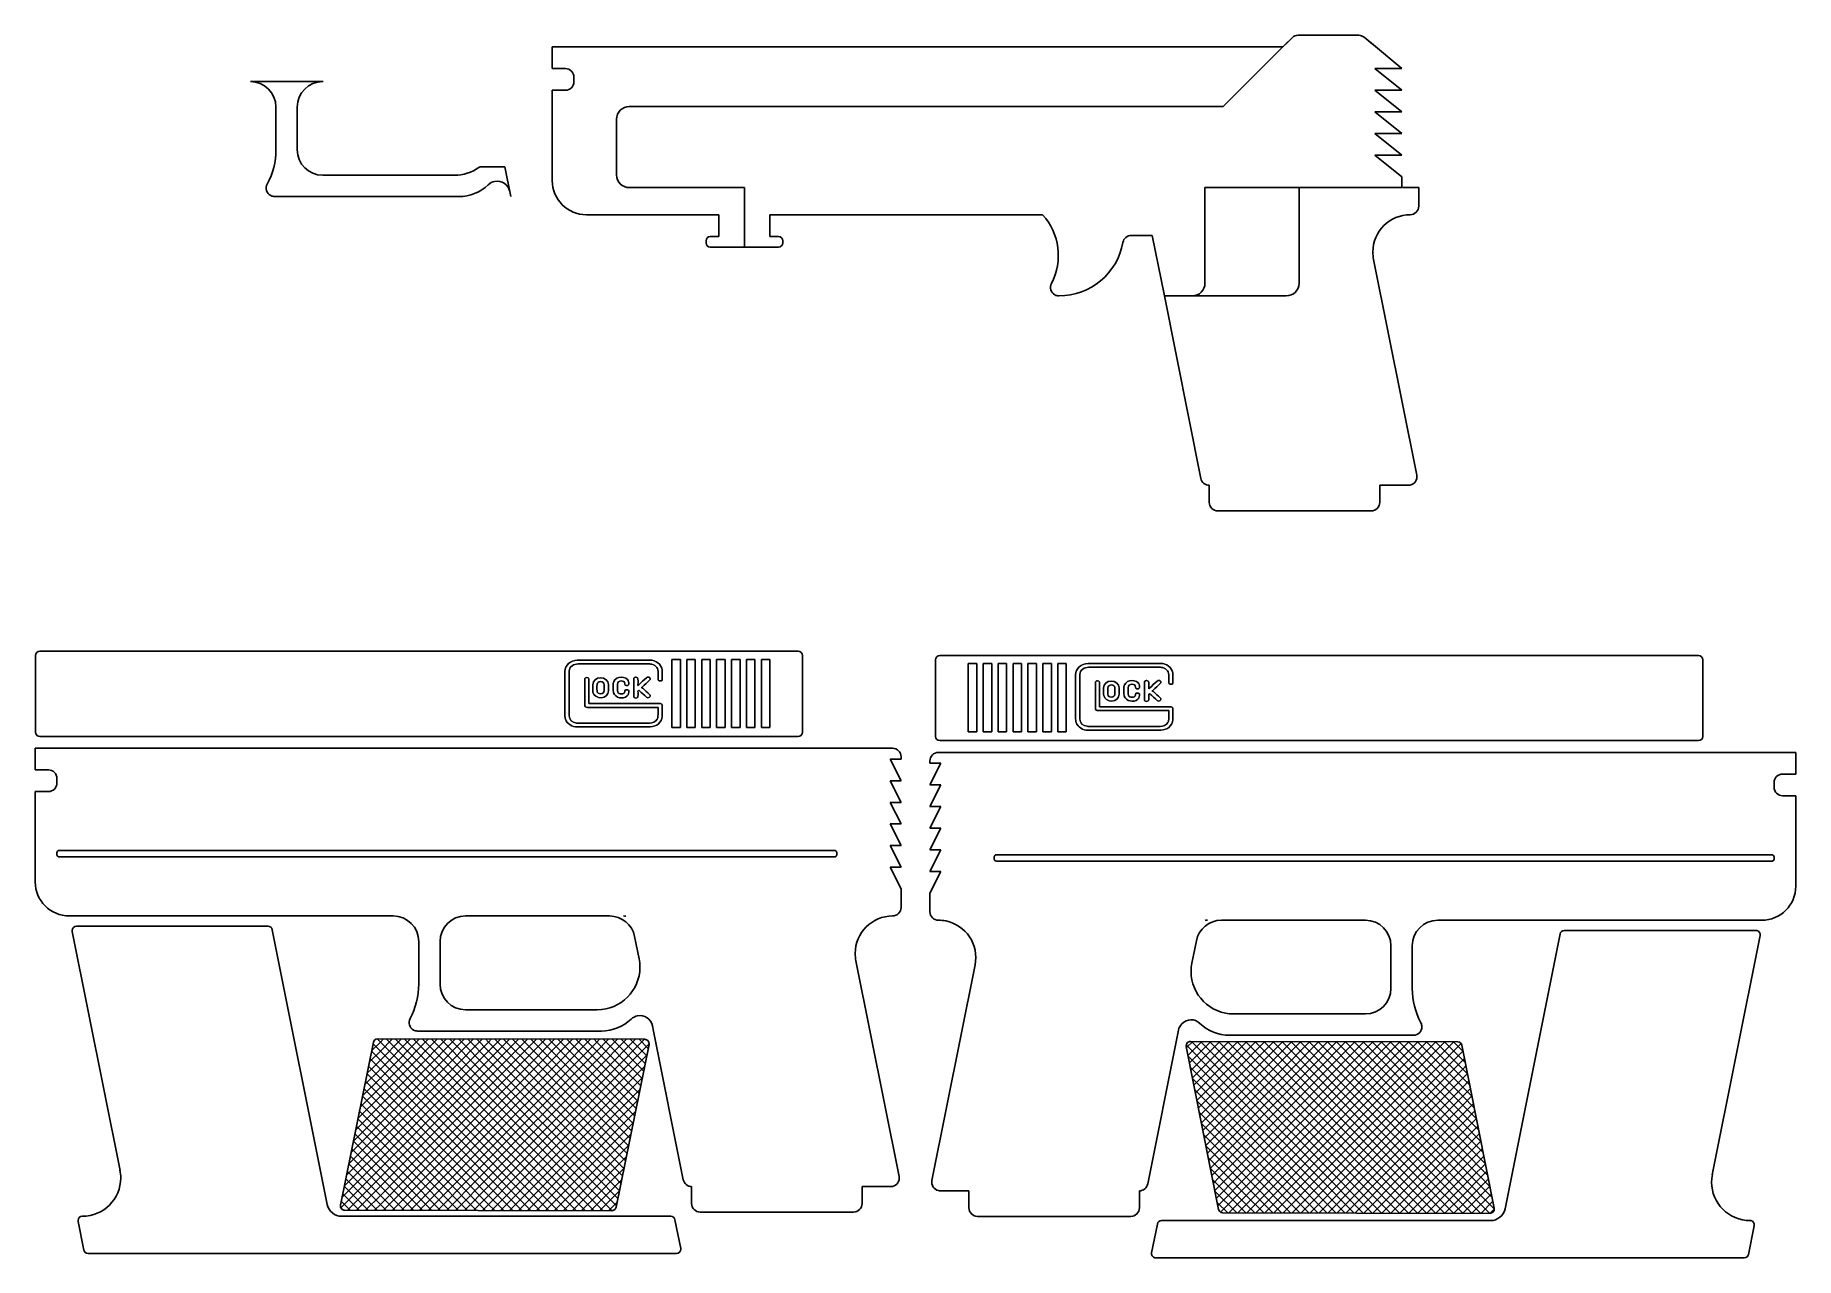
# Model space of a CAD drawing. Header units: millimetres. Extents: x -301 to 112, y -144 to 143.
import ezdxf

# ---------------------------------------------------------------- set-up
doc = ezdxf.new("R2010")
doc.units = ezdxf.units.MM
doc.header["$MEASUREMENT"] = 0
doc.layers.add('#Layer_1', color=7, linetype='Continuous')
doc.layers.add('Default', color=7, linetype='Continuous')

msp = doc.modelspace()

# ---------------------------------------------------------------- linework, layer by layer
at = {"layer": '#Layer_1', "lineweight": 25}
for points in [[(-22.4925, 126.2498), (-22.4925, 126.2498), (-7.2526, 141.4898), (-7.2526, 141.4898)], [(11.7973, 141.4898), (11.7973, 141.4898), (19.4172, 135.1398), (19.4172, 135.1398)], [(-8.5224, 140.2198), (-8.5224, 140.2198), (-179.9724, 140.2198), (-179.9724, 140.2198)], [(-179.9724, 140.2198), (-179.9724, 140.2198), (-179.9724, 135.1398), (-179.9724, 135.1398)], [(-179.9724, 135.1398), (-179.9724, 135.1398), (-176.8923, 135.1398), (-176.8923, 135.1398)], [(-174.8925, 133.1398), (-174.8925, 133.1398), (-174.8925, 132.0598), (-174.8925, 132.0598)], [(19.4172, 135.1398), (19.4172, 135.1398), (13.0672, 135.1398), (13.0672, 135.1398)], [(13.0672, 135.1398), (13.0672, 135.1398), (19.4172, 130.0599), (19.4172, 130.0599)], [(-176.8923, 130.0599), (-176.8923, 130.0599), (-179.9724, 130.0599), (-179.9724, 130.0599)], [(19.4172, 130.0599), (19.4172, 130.0599), (13.0672, 130.0599), (13.0672, 130.0599)], [(13.0672, 130.0599), (13.0672, 130.0599), (19.4172, 124.9797), (19.4172, 124.9797)], [(19.4172, 124.9797), (19.4172, 124.9797), (13.0672, 124.9797), (13.0672, 124.9797)], [(13.0672, 124.9797), (13.0672, 124.9797), (19.4172, 119.8998), (19.4172, 119.8998)], [(19.4172, 119.8998), (19.4172, 119.8998), (13.0672, 119.8998), (13.0672, 119.8998)], [(13.0672, 119.8998), (13.0672, 119.8998), (19.4172, 114.8198), (19.4172, 114.8198)], [(19.4172, 114.8198), (19.4172, 114.8198), (13.0672, 114.8198), (13.0672, 114.8198)], [(13.0672, 114.8198), (13.0672, 114.8198), (19.4172, 109.7398), (19.4172, 109.7398)], [(19.4172, 109.7398), (19.4172, 109.7398), (19.4172, 107.1998), (19.4172, 107.1998)], [(-26.7931, 107.1996), (-26.7931, 107.1996), (19.4172, 107.1996), (19.4172, 107.1996)], [(-4.7125, 84.7998), (-4.7125, 84.7998), (-4.7125, 107.1998), (-4.7125, 107.1998)], [(23.3687, 107.1998), (23.3687, 107.1998), (19.5584, 107.1998), (19.5584, 107.1998)], [(23.3687, 102.8498), (23.3687, 102.8498), (23.3687, 107.1998), (23.3687, 107.1998)], [(22.8899, 39.7419), (22.8899, 39.7419), (12.7668, 90.3576), (12.7668, 90.3576)], [(-36.4625, 81.7998), (-36.4625, 81.7998), (-36.3212, 81.7998), (-36.3212, 81.7998)], [(-36.3212, 81.7998), (-36.3212, 81.7998), (-27.7528, 38.9574), (-27.7528, 38.9574)], [(14.2082, 37.3499), (14.2082, 37.3499), (20.9289, 37.3499), (20.9289, 37.3499)], [(-299.3055, -24.3578), (-299.3055, -24.3578), (-100.1055, -24.3578), (-100.1055, -24.3578)], [(-301.3056, -29.4376), (-301.3056, -29.4376), (-301.3056, -26.3577), (-301.3056, -26.3577)], [(-98.1059, -26.8975), (-98.1059, -26.8975), (-100.6457, -26.8975), (-100.6457, -26.8975)], [(-100.6457, -26.8975), (-100.6457, -26.8975), (-98.1059, -31.9777), (-98.1059, -31.9777)], [(-98.1059, -26.3577), (-98.1059, -26.3577), (-98.1059, -26.8975), (-98.1059, -26.8975)], [(-91.3525, -27.3578), (-91.3525, -27.3578), (-91.3525, -27.8977), (-91.3525, -27.8977)], [(-91.3525, -27.8977), (-91.3525, -27.8977), (-88.8125, -27.8977), (-88.8125, -27.8977)], [(-88.8125, -27.8977), (-88.8125, -27.8977), (-91.3525, -32.9778), (-91.3525, -32.9778)], [(109.8475, -25.3579), (109.8475, -25.3579), (-89.3523, -25.3579), (-89.3523, -25.3579)], [(111.8474, -30.4377), (111.8474, -30.4377), (111.8474, -27.3578), (111.8474, -27.3578)], [(-298.2257, -29.4376), (-298.2257, -29.4376), (-301.3056, -29.4376), (-301.3056, -29.4376)], [(-296.2256, -32.5175), (-296.2256, -32.5175), (-296.2256, -31.4378), (-296.2256, -31.4378)], [(-98.1059, -31.9777), (-98.1059, -31.9777), (-100.6457, -31.9777), (-100.6457, -31.9777)], [(-100.6457, -31.9777), (-100.6457, -31.9777), (-98.1059, -37.0578), (-98.1059, -37.0578)], [(-91.3525, -32.9778), (-91.3525, -32.9778), (-88.8125, -32.9778), (-88.8125, -32.9778)], [(-88.8125, -32.9778), (-88.8125, -32.9778), (-91.3525, -38.0579), (-91.3525, -38.0579)], [(106.7676, -33.5176), (106.7676, -33.5176), (106.7676, -32.4379), (106.7676, -32.4379)], [(108.7675, -30.4377), (108.7675, -30.4377), (111.8474, -30.4377), (111.8474, -30.4377)], [(-301.3056, -34.5177), (-301.3056, -34.5177), (-298.2257, -34.5177), (-298.2257, -34.5177)], [(-98.1059, -37.0578), (-98.1059, -37.0578), (-100.6457, -37.0578), (-100.6457, -37.0578)], [(-100.6457, -37.0578), (-100.6457, -37.0578), (-98.1059, -42.1376), (-98.1059, -42.1376)], [(111.8474, -35.5179), (111.8474, -35.5179), (108.7675, -35.5179), (108.7675, -35.5179)], [(-91.3525, -38.0579), (-91.3525, -38.0579), (-88.8125, -38.0579), (-88.8125, -38.0579)], [(-88.8125, -38.0579), (-88.8125, -38.0579), (-91.3525, -43.1377), (-91.3525, -43.1377)], [(-98.1059, -42.1376), (-98.1059, -42.1376), (-100.6457, -42.1376), (-100.6457, -42.1376)], [(-100.6457, -42.1376), (-100.6457, -42.1376), (-98.1059, -47.2177), (-98.1059, -47.2177)], [(-91.3525, -43.1377), (-91.3525, -43.1377), (-88.8125, -43.1377), (-88.8125, -43.1377)], [(-88.8125, -43.1377), (-88.8125, -43.1377), (-91.3525, -48.2179), (-91.3525, -48.2179)], [(-98.1059, -47.2177), (-98.1059, -47.2177), (-100.6457, -47.2177), (-100.6457, -47.2177)], [(-100.6457, -47.2177), (-100.6457, -47.2177), (-98.1059, -52.2975), (-98.1059, -52.2975)], [(-91.3525, -48.2179), (-91.3525, -48.2179), (-88.8125, -48.2179), (-88.8125, -48.2179)], [(-88.8125, -48.2179), (-88.8125, -48.2179), (-91.3525, -53.2977), (-91.3525, -53.2977)], [(-98.1059, -52.2975), (-98.1059, -52.2975), (-100.6457, -52.2975), (-100.6457, -52.2975)], [(-100.6457, -52.2975), (-100.6457, -52.2975), (-98.1059, -57.3777), (-98.1059, -57.3777)], [(-91.3525, -53.2977), (-91.3525, -53.2977), (-88.8125, -53.2977), (-88.8125, -53.2977)], [(-88.8125, -53.2977), (-88.8125, -53.2977), (-91.3525, -58.3778), (-91.3525, -58.3778)], [(-98.1059, -57.3777), (-98.1059, -57.3777), (-98.1059, -61.7278), (-98.1059, -61.7278)], [(-91.3525, -58.3778), (-91.3525, -58.3778), (-91.3525, -62.7279), (-91.3525, -62.7279)], [(-108.7072, -74.2201), (-108.7072, -74.2201), (-98.5841, -124.8354), (-98.5841, -124.8354)], [(-80.7509, -75.2202), (-80.7509, -75.2202), (-90.874, -125.8355), (-90.874, -125.8355)], [(-100.5451, -127.2277), (-100.5451, -127.2277), (-107.2657, -127.2277), (-107.2657, -127.2277)], [(-88.9127, -128.2278), (-88.9127, -128.2278), (-82.192, -128.2278), (-82.192, -128.2278)]]:
    msp.add_open_spline(points, degree=3, dxfattribs=at)
at = {"layer": 'Default', "lineweight": 25}
for points in [[(-7.8575, 140.8844), (-7.8575, 140.8844), (-6.3489, 142.3933), (-6.3489, 142.3933)], [(-4.9347, 142.9792), (-5.4653, 142.9792), (-5.9737, 142.7683), (-6.3489, 142.3933)], [(-4.9347, 142.9792), (-4.9347, 142.9792), (9.2862, 142.9792), (9.2862, 142.9792)], [(10.5667, 142.5156), (10.2071, 142.815), (9.754, 142.9792), (9.2862, 142.9792)], [(10.5667, 142.5156), (10.5667, 142.5156), (12.5236, 140.8844), (12.5236, 140.8844)], [(-174.8925, 133.1398), (-174.8925, 134.2443), (-175.7878, 135.1398), (-176.8923, 135.1398)], [(-244.8189, 126.1058), (-244.8189, 129.4194), (-247.5054, 132.1059), (-250.8193, 132.1059)], [(-250.8193, 132.1059), (-250.8193, 132.1059), (-233.7311, 132.1059), (-233.7311, 132.1059)], [(-233.8182, 132.1057), (-237.1319, 132.1061), (-239.8186, 129.4201), (-239.8191, 126.1065)], [(-233.8217, 132.1057), (-233.8217, 132.1057), (-233.8189, 132.1057), (-233.8189, 132.1057)], [(-233.8189, 132.1057), (-233.8189, 132.1057), (-233.8182, 132.1057), (-233.8182, 132.1057)], [(-179.9724, 130.0599), (-179.9724, 130.0599), (-179.9724, 108.8498), (-179.9724, 108.8498)], [(-176.8923, 130.0599), (-175.7878, 130.0599), (-174.8925, 130.9553), (-174.8925, 132.0598)], [(-244.8189, 121.1064), (-244.8189, 121.1064), (-244.8189, 126.1058), (-244.8189, 126.1058)], [(-244.8189, 126.1058), (-244.8189, 126.1058), (-244.8189, 116.1071), (-244.8189, 116.1071)], [(-239.8191, 126.1058), (-239.8191, 126.1058), (-239.8191, 116.1071), (-239.8191, 116.1071)], [(-161.8859, 126.2498), (-163.5428, 126.2498), (-164.8858, 124.9067), (-164.8858, 123.2498)], [(-161.8859, 126.2498), (-161.8859, 126.2498), (-22.4925, 126.2498), (-22.4925, 126.2498)], [(-164.8858, 110.1998), (-164.8858, 110.1998), (-164.8858, 123.2498), (-164.8858, 123.2498)], [(-246.8457, 108.0538), (-245.5154, 110.5296), (-244.8189, 113.2964), (-244.8189, 116.1071)], [(-239.8191, 116.1071), (-239.8191, 112.7934), (-237.1328, 110.1071), (-233.8191, 110.1071)], [(-202.9171, 110.1071), (-200.8597, 110.1071), (-198.8524, 110.7417), (-197.169, 111.9242)], [(-196.5942, 112.106), (-196.7998, 112.106), (-197.0007, 112.0426), (-197.169, 111.9242)], [(-196.5942, 112.106), (-196.5942, 112.106), (-191.1189, 112.106), (-191.1189, 112.106)], [(-189.7191, 105.1071), (-189.7191, 105.1071), (-191.1189, 112.106), (-191.1189, 112.106)], [(-233.8191, 110.1071), (-233.8191, 110.1071), (-202.9171, 110.1071), (-202.9171, 110.1071)], [(-201.917, 105.1071), (-199.332, 105.1071), (-196.8474, 106.1082), (-194.9844, 107.9002)], [(-179.9724, 108.8498), (-179.9724, 104.4315), (-176.3907, 100.8498), (-171.9724, 100.8498)], [(-164.8858, 110.1998), (-164.8858, 108.5429), (-163.5428, 107.1998), (-161.8859, 107.1998)], [(-244.8532, 105.1071), (-244.8532, 105.1071), (-245.0839, 105.1071), (-245.0839, 105.1071)], [(-201.917, 105.1071), (-201.917, 105.1071), (-244.8532, 105.1071), (-244.8532, 105.1071)], [(-189.7191, 105.1071), (-189.7191, 105.1071), (-189.9628, 106.3266), (-189.9628, 106.3266)], [(-134.8859, 107.1998), (-134.8859, 107.1998), (-161.8859, 107.1998), (-161.8859, 107.1998)], [(-134.8859, 107.1998), (-134.8859, 107.1998), (-134.8859, 93.2297), (-134.8859, 93.2297)], [(-26.7931, 107.1996), (-26.7931, 107.1996), (-26.7931, 84.7998), (-26.7931, 84.7998)], [(-171.9724, 100.8498), (-171.9724, 100.8498), (-140.8859, 100.8498), (-140.8859, 100.8498)], [(-140.8859, 95.7299), (-140.8859, 95.7299), (-140.8859, 100.8498), (-140.8859, 100.8498)], [(-128.886, 95.7299), (-128.886, 95.7299), (-128.886, 100.8498), (-128.886, 100.8498)], [(-128.886, 100.8498), (-128.886, 100.8498), (-64.8925, 100.8498), (-64.8925, 100.8498)], [(-62.8373, 84.7314), (-60.0629, 90.0015), (-60.8844, 96.4445), (-64.8925, 100.8498)], [(21.3685, 100.8498), (22.473, 100.8498), (23.3687, 101.7452), (23.3687, 102.8498)], [(-142.8858, 95.7299), (-143.4382, 95.7299), (-143.8859, 95.282), (-143.8859, 94.7297)], [(-142.8858, 95.7299), (-142.8858, 95.7299), (-140.8859, 95.7299), (-140.8859, 95.7299)], [(-126.8859, 95.7299), (-126.8859, 95.7299), (-128.886, 95.7299), (-128.886, 95.7299)], [(-125.8858, 94.7297), (-125.8858, 95.282), (-126.3337, 95.7299), (-126.8859, 95.7299)], [(-44.0782, 95.9996), (-45.046, 95.9996), (-45.8747, 95.307), (-46.0464, 94.3546)], [(-39.1612, 95.9996), (-39.1612, 95.9996), (-44.0782, 95.9996), (-44.0782, 95.9996)], [(-36.3212, 81.7998), (-36.3212, 81.7998), (-39.1612, 95.9996), (-39.1612, 95.9996)], [(-143.8859, 94.2299), (-143.8859, 94.2299), (-143.8859, 94.7297), (-143.8859, 94.7297)], [(-143.8859, 94.2299), (-143.8859, 93.6776), (-143.4382, 93.2297), (-142.8858, 93.2297)], [(-140.8859, 93.2297), (-140.8859, 93.2297), (-142.8858, 93.2297), (-142.8858, 93.2297)], [(-134.8859, 93.2297), (-134.8859, 93.2297), (-140.8859, 93.2297), (-140.8859, 93.2297)], [(-134.8859, 93.2297), (-134.8859, 93.2297), (-128.886, 93.2297), (-128.886, 93.2297)], [(-128.886, 93.2297), (-128.886, 93.2297), (-126.8859, 93.2297), (-126.8859, 93.2297)], [(-126.8859, 93.2297), (-126.3337, 93.2297), (-125.8858, 93.6776), (-125.8858, 94.2299)], [(-125.8858, 94.2299), (-125.8858, 94.2299), (-125.8858, 94.7297), (-125.8858, 94.7297)], [(-61.0675, 81.7998), (-53.6826, 81.7998), (-47.3569, 87.0868), (-46.0464, 94.3546)], [(-29.7931, 81.7998), (-28.1364, 81.7998), (-26.7931, 83.1429), (-26.7931, 84.7998)], [(-7.7125, 81.7998), (-6.0557, 81.7998), (-4.7125, 83.1429), (-4.7125, 84.7998)], [(-29.7931, 81.7998), (-29.7931, 81.7998), (-36.3212, 81.7998), (-36.3212, 81.7998)], [(-29.7931, 81.7998), (-29.7931, 81.7998), (-7.7125, 81.7998), (-7.7125, 81.7998)], [(-27.7528, 38.9574), (-27.5659, 38.0228), (-26.7451, 37.3499), (-25.7917, 37.3499)], [(-25.7917, 37.3499), (-25.7917, 37.3499), (-25.7917, 33.3499), (-25.7917, 33.3499)], [(14.2082, 33.3499), (14.2082, 33.3499), (14.2082, 37.3499), (14.2082, 37.3499)], [(-25.7917, 33.3499), (-25.7917, 32.2454), (-24.8963, 31.35), (-23.7918, 31.35)], [(12.208, 31.35), (13.3125, 31.35), (14.2082, 32.2454), (14.2082, 33.3499)], [(-23.7918, 31.35), (-23.7918, 31.35), (12.208, 31.35), (12.208, 31.35)], [(-300.239, -1.6161), (-300.7916, -1.6161), (-301.2391, -2.0637), (-301.2391, -2.6162)], [(-301.2391, -2.6162), (-301.2391, -2.6162), (-301.2391, -20.6161), (-301.2391, -20.6161)], [(-122.2392, -1.6161), (-122.2392, -1.6161), (-300.239, -1.6161), (-300.239, -1.6161)], [(-151.8973, -3.5201), (-151.8973, -3.5201), (-151.8973, -19.5199), (-151.8973, -19.5199)], [(-149.8975, -3.5201), (-149.8975, -3.5201), (-151.8973, -3.5201), (-151.8973, -3.5201)], [(-149.8975, -19.5199), (-149.8975, -19.5199), (-149.8975, -3.5201), (-149.8975, -3.5201)], [(-148.3974, -3.5201), (-148.3974, -3.5201), (-148.3974, -19.5199), (-148.3974, -19.5199)], [(-146.3976, -3.5201), (-146.3976, -3.5201), (-148.3974, -3.5201), (-148.3974, -3.5201)], [(-146.3976, -19.5199), (-146.3976, -19.5199), (-146.3976, -3.5201), (-146.3976, -3.5201)], [(-144.8976, -3.5201), (-144.8976, -3.5201), (-144.8976, -19.5199), (-144.8976, -19.5199)], [(-142.8974, -3.5201), (-142.8974, -3.5201), (-144.8976, -3.5201), (-144.8976, -3.5201)], [(-142.8974, -19.5199), (-142.8974, -19.5199), (-142.8974, -3.5201), (-142.8974, -3.5201)], [(-141.3973, -3.5201), (-141.3973, -3.5201), (-141.3973, -19.5199), (-141.3973, -19.5199)], [(-139.3975, -3.5201), (-139.3975, -3.5201), (-141.3973, -3.5201), (-141.3973, -3.5201)], [(-139.3975, -19.5199), (-139.3975, -19.5199), (-139.3975, -3.5201), (-139.3975, -3.5201)], [(-137.8975, -3.5201), (-137.8975, -3.5201), (-137.8975, -19.5199), (-137.8975, -19.5199)], [(-135.8976, -3.5201), (-135.8976, -3.5201), (-137.8975, -3.5201), (-137.8975, -3.5201)], [(-135.8976, -19.5199), (-135.8976, -19.5199), (-135.8976, -3.5201), (-135.8976, -3.5201)], [(-134.3976, -3.5201), (-134.3976, -3.5201), (-134.3976, -19.5199), (-134.3976, -19.5199)], [(-132.3974, -3.5201), (-132.3974, -3.5201), (-134.3976, -3.5201), (-134.3976, -3.5201)], [(-132.3974, -19.5199), (-132.3974, -19.5199), (-132.3974, -3.5201), (-132.3974, -3.5201)], [(-130.8974, -3.5201), (-130.8974, -3.5201), (-130.8974, -19.5199), (-130.8974, -19.5199)], [(-128.8975, -3.5201), (-128.8975, -3.5201), (-130.8974, -3.5201), (-130.8974, -3.5201)], [(-128.8975, -19.5199), (-128.8975, -19.5199), (-128.8975, -3.5201), (-128.8975, -3.5201)], [(-121.2391, -2.6162), (-121.2391, -2.0637), (-121.6869, -1.6161), (-122.2392, -1.6161)], [(-121.2391, -20.6161), (-121.2391, -20.6161), (-121.2391, -2.6162), (-121.2391, -2.6162)], [(-88.9999, -2.5838), (-89.5521, -2.5838), (-89.9996, -3.0316), (-89.9996, -3.5835)], [(-89.9996, -21.5838), (-89.9996, -21.5838), (-89.9996, -3.5835), (-89.9996, -3.5835)], [(-88.9999, -2.5838), (-88.9999, -2.5838), (89.0002, -2.5838), (89.0002, -2.5838)], [(90, -3.5835), (90, -3.0316), (89.5524, -2.5838), (89.0002, -2.5838)], [(90, -3.5835), (90, -3.5835), (90, -21.5838), (90, -21.5838)], [(-82.3415, -4.4875), (-82.3415, -4.4875), (-80.3413, -4.4875), (-80.3413, -4.4875)], [(-82.3415, -20.4879), (-82.3415, -20.4879), (-82.3415, -4.4875), (-82.3415, -4.4875)], [(-80.3413, -4.4875), (-80.3413, -4.4875), (-80.3413, -20.4879), (-80.3413, -20.4879)], [(-78.8413, -4.4875), (-78.8413, -4.4875), (-76.8414, -4.4875), (-76.8414, -4.4875)], [(-78.8413, -20.4879), (-78.8413, -20.4879), (-78.8413, -4.4875), (-78.8413, -4.4875)], [(-76.8414, -4.4875), (-76.8414, -4.4875), (-76.8414, -20.4879), (-76.8414, -20.4879)], [(-75.3414, -4.4875), (-75.3414, -4.4875), (-73.3416, -4.4875), (-73.3416, -4.4875)], [(-75.3414, -20.4879), (-75.3414, -20.4879), (-75.3414, -4.4875), (-75.3414, -4.4875)], [(-73.3416, -4.4875), (-73.3416, -4.4875), (-73.3416, -20.4879), (-73.3416, -20.4879)], [(-71.8416, -4.4875), (-71.8416, -4.4875), (-69.8413, -4.4875), (-69.8413, -4.4875)], [(-71.8416, -20.4879), (-71.8416, -20.4879), (-71.8416, -4.4875), (-71.8416, -4.4875)], [(-69.8413, -4.4875), (-69.8413, -4.4875), (-69.8413, -20.4879), (-69.8413, -20.4879)], [(-68.3413, -4.4875), (-68.3413, -4.4875), (-66.3415, -4.4875), (-66.3415, -4.4875)], [(-68.3413, -20.4879), (-68.3413, -20.4879), (-68.3413, -4.4875), (-68.3413, -4.4875)], [(-66.3415, -4.4875), (-66.3415, -4.4875), (-66.3415, -20.4879), (-66.3415, -20.4879)], [(-64.8415, -4.4875), (-64.8415, -4.4875), (-62.8416, -4.4875), (-62.8416, -4.4875)], [(-64.8415, -20.4879), (-64.8415, -20.4879), (-64.8415, -4.4875), (-64.8415, -4.4875)], [(-62.8416, -4.4875), (-62.8416, -4.4875), (-62.8416, -20.4879), (-62.8416, -20.4879)], [(-61.3416, -4.4875), (-61.3416, -4.4875), (-59.3414, -4.4875), (-59.3414, -4.4875)], [(-61.3416, -20.4879), (-61.3416, -20.4879), (-61.3416, -4.4875), (-61.3416, -4.4875)], [(-59.3414, -4.4875), (-59.3414, -4.4875), (-59.3414, -20.4879), (-59.3414, -20.4879)], [(-301.2391, -20.6161), (-301.2391, -21.1683), (-300.7916, -21.6158), (-300.239, -21.6158)], [(-151.8973, -19.5199), (-151.8973, -19.5199), (-149.8975, -19.5199), (-149.8975, -19.5199)], [(-148.3974, -19.5199), (-148.3974, -19.5199), (-146.3976, -19.5199), (-146.3976, -19.5199)], [(-144.8976, -19.5199), (-144.8976, -19.5199), (-142.8974, -19.5199), (-142.8974, -19.5199)], [(-141.3973, -19.5199), (-141.3973, -19.5199), (-139.3975, -19.5199), (-139.3975, -19.5199)], [(-137.8975, -19.5199), (-137.8975, -19.5199), (-135.8976, -19.5199), (-135.8976, -19.5199)], [(-134.3976, -19.5199), (-134.3976, -19.5199), (-132.3974, -19.5199), (-132.3974, -19.5199)], [(-130.8974, -19.5199), (-130.8974, -19.5199), (-128.8975, -19.5199), (-128.8975, -19.5199)], [(-122.2392, -21.6158), (-121.6869, -21.6158), (-121.2391, -21.1683), (-121.2391, -20.6161)], [(-80.3413, -20.4879), (-80.3413, -20.4879), (-82.3415, -20.4879), (-82.3415, -20.4879)], [(-76.8414, -20.4879), (-76.8414, -20.4879), (-78.8413, -20.4879), (-78.8413, -20.4879)], [(-73.3416, -20.4879), (-73.3416, -20.4879), (-75.3414, -20.4879), (-75.3414, -20.4879)], [(-69.8413, -20.4879), (-69.8413, -20.4879), (-71.8416, -20.4879), (-71.8416, -20.4879)], [(-66.3415, -20.4879), (-66.3415, -20.4879), (-68.3413, -20.4879), (-68.3413, -20.4879)], [(-62.8416, -20.4879), (-62.8416, -20.4879), (-64.8415, -20.4879), (-64.8415, -20.4879)], [(-59.3414, -20.4879), (-59.3414, -20.4879), (-61.3416, -20.4879), (-61.3416, -20.4879)], [(-301.3056, -26.3577), (-301.3056, -26.3577), (-301.3056, -24.3578), (-301.3056, -24.3578)], [(-301.3056, -24.3578), (-301.3056, -24.3578), (-299.3055, -24.3578), (-299.3055, -24.3578)], [(-300.239, -21.6158), (-300.239, -21.6158), (-122.2392, -21.6158), (-122.2392, -21.6158)], [(-98.1059, -26.3577), (-98.1059, -25.2532), (-99.001, -24.3578), (-100.1055, -24.3578)], [(-89.9996, -21.5838), (-89.9996, -22.1361), (-89.5521, -22.5839), (-88.9999, -22.5839)], [(89.0002, -22.5839), (89.0002, -22.5839), (-88.9999, -22.5839), (-88.9999, -22.5839)], [(89.0002, -22.5839), (89.5524, -22.5839), (90, -22.1361), (90, -21.5838)], [(-89.3523, -25.3579), (-90.4568, -25.3579), (-91.3525, -26.2533), (-91.3525, -27.3578)], [(111.8474, -25.3579), (111.8474, -25.3579), (109.8475, -25.3579), (109.8475, -25.3579)], [(111.8474, -27.3578), (111.8474, -27.3578), (111.8474, -25.3579), (111.8474, -25.3579)], [(-296.2256, -31.4378), (-296.2256, -30.333), (-297.121, -29.4376), (-298.2257, -29.4376)], [(-298.2257, -34.5177), (-297.121, -34.5177), (-296.2256, -33.6224), (-296.2256, -32.5175)], [(108.7675, -30.4377), (107.663, -30.4377), (106.7676, -31.3331), (106.7676, -32.4379)], [(-301.3056, -55.7278), (-301.3056, -55.7278), (-301.3056, -34.5177), (-301.3056, -34.5177)], [(106.7676, -33.5176), (106.7676, -34.6225), (107.663, -35.5179), (108.7675, -35.5179)], [(111.8474, -56.7279), (111.8474, -56.7279), (111.8474, -35.5179), (111.8474, -35.5179)], [(-295.7256, -48.3577), (-296.0017, -48.3577), (-296.2256, -48.5816), (-296.2256, -48.8576)], [(-296.2256, -49.3578), (-296.2256, -49.3578), (-296.2256, -48.8576), (-296.2256, -48.8576)], [(-296.2256, -49.3578), (-296.2256, -49.6338), (-296.0017, -49.8577), (-295.7256, -49.8577)], [(-295.7256, -48.3577), (-295.7256, -48.3577), (-113.7253, -48.3577), (-113.7253, -48.3577)], [(-113.2258, -48.8576), (-113.2258, -48.5816), (-113.4497, -48.3577), (-113.7253, -48.3577)], [(-113.7253, -49.8577), (-113.4497, -49.8577), (-113.2258, -49.6338), (-113.2258, -49.3578)], [(-113.2258, -48.8576), (-113.2258, -48.8576), (-113.2258, -49.3578), (-113.2258, -49.3578)], [(-75.7324, -49.3578), (-76.0084, -49.3578), (-76.2323, -49.5818), (-76.2323, -49.8577)], [(106.2674, -49.3578), (106.2674, -49.3578), (-75.7324, -49.3578), (-75.7324, -49.3578)], [(106.7676, -49.8577), (106.7676, -49.5818), (106.5437, -49.3578), (106.2674, -49.3578)], [(-113.7253, -49.8577), (-113.7253, -49.8577), (-295.7256, -49.8577), (-295.7256, -49.8577)], [(-76.2323, -49.8577), (-76.2323, -49.8577), (-76.2323, -50.358), (-76.2323, -50.358)], [(-76.2323, -50.358), (-76.2323, -50.6339), (-76.0084, -50.8578), (-75.7324, -50.8578)], [(-75.7324, -50.8578), (-75.7324, -50.8578), (106.2674, -50.8578), (106.2674, -50.8578)], [(106.2674, -50.8578), (106.5437, -50.8578), (106.7676, -50.6339), (106.7676, -50.358)], [(106.7676, -50.358), (106.7676, -50.358), (106.7676, -49.8577), (106.7676, -49.8577)], [(-301.3056, -55.7278), (-301.3056, -60.1462), (-297.7239, -63.7277), (-293.3057, -63.7277)], [(103.8475, -64.7278), (108.2659, -64.7278), (111.8474, -61.1463), (111.8474, -56.7279)], [(-100.1055, -63.7277), (-99.001, -63.7277), (-98.1059, -62.8323), (-98.1059, -61.7278)], [(-217.3057, -63.7287), (-217.3057, -63.7287), (-293.3057, -63.7277), (-293.3057, -63.7277)], [(-211.3056, -69.729), (-211.3056, -66.4152), (-213.9919, -63.7287), (-217.3057, -63.7287)], [(-200.3052, -63.729), (-203.6189, -63.7287), (-206.3053, -66.4148), (-206.3055, -69.7287)], [(-200.3081, -63.729), (-200.3081, -63.729), (-200.3055, -63.729), (-200.3055, -63.729)], [(-200.3055, -63.729), (-200.3055, -63.729), (-200.3052, -63.729), (-200.3052, -63.729)], [(-200.3052, -63.729), (-200.3052, -63.729), (-166.5183, -63.7314), (-166.5183, -63.7314)], [(-160.6411, -68.5498), (-161.2015, -65.7482), (-163.6613, -63.7314), (-166.5183, -63.7314)], [(-162.7115, -63.8), (-162.8853, -63.7521), (-163.0649, -63.7277), (-163.2453, -63.7277)], [(-91.3525, -62.7279), (-91.3525, -63.8324), (-90.4568, -64.7278), (-89.3523, -64.7278)], [(-22.9398, -64.7316), (-25.7968, -64.7316), (-28.2566, -66.7483), (-28.8168, -69.5499)], [(-26.2126, -64.7278), (-26.3932, -64.7278), (-26.5727, -64.7522), (-26.7463, -64.8001)], [(10.8472, -64.7292), (10.8472, -64.7292), (-22.9398, -64.7316), (-22.9398, -64.7316)], [(10.8475, -64.7292), (10.8475, -64.7292), (10.8472, -64.7292), (10.8472, -64.7292)], [(16.8475, -70.7291), (16.8475, -67.4153), (14.1614, -64.7292), (10.8475, -64.7292)], [(10.8499, -64.7292), (10.8499, -64.7292), (10.8475, -64.7292), (10.8475, -64.7292)], [(27.8477, -64.7288), (24.5338, -64.7288), (21.8474, -67.4153), (21.8474, -70.7291)], [(27.8477, -64.7288), (27.8477, -64.7288), (103.8475, -64.7278), (103.8475, -64.7278)], [(-291.6486, -66.141), (-291.6486, -66.141), (-246.6484, -66.141), (-246.6484, -66.141)], [(-246.6484, -66.141), (-246.172, -66.141), (-245.7614, -66.4772), (-245.668, -66.9447)], [(-245.668, -66.9447), (-245.668, -66.9447), (-232.7699, -131.4358), (-232.7699, -131.4358)], [(-211.3056, -74.7282), (-211.3056, -74.7282), (-211.3056, -69.729), (-211.3056, -69.729)], [(-211.3056, -69.729), (-211.3056, -69.729), (-211.3056, -79.7277), (-211.3056, -79.7277)], [(-206.3055, -69.729), (-206.3055, -69.729), (-206.3055, -79.7277), (-206.3055, -79.7277)], [(-159.5978, -73.7667), (-159.5978, -73.7667), (-160.6411, -68.5498), (-160.6411, -68.5498)], [(-159.5978, -73.7667), (-159.5978, -73.7667), (-160.6411, -68.5498), (-160.6411, -68.5498)], [(-29.86, -74.7668), (-29.86, -74.7668), (-28.8168, -69.5499), (-28.8168, -69.5499)], [(-29.86, -74.7668), (-29.86, -74.7668), (-28.8168, -69.5499), (-28.8168, -69.5499)], [(43.6242, -132.4356), (43.6242, -132.4356), (56.5223, -67.9445), (56.5223, -67.9445)], [(57.5027, -67.1407), (57.0263, -67.1407), (56.6156, -67.477), (56.5223, -67.9445)], [(57.5027, -67.1407), (57.5027, -67.1407), (102.5029, -67.1407), (102.5029, -67.1407)], [(103.4834, -68.3369), (103.4834, -68.3369), (92.2607, -124.4502), (92.2607, -124.4502)], [(16.8475, -70.7291), (16.8475, -70.7291), (16.8475, -80.7279), (16.8475, -80.7279)], [(21.8474, -75.7283), (21.8474, -75.7283), (21.8474, -70.7291), (21.8474, -70.7291)], [(21.8474, -70.7291), (21.8474, -70.7291), (21.8474, -80.7279), (21.8474, -80.7279)], [(-213.3323, -87.781), (-212.002, -85.305), (-211.3056, -82.5382), (-211.3056, -79.7277)], [(-206.3055, -79.7277), (-206.3055, -83.0412), (-203.6194, -85.7277), (-200.3055, -85.7277)], [(10.8475, -86.7278), (14.1614, -86.7278), (16.8475, -84.0413), (16.8475, -80.7279)], [(21.8474, -80.7279), (21.8474, -83.5384), (22.544, -86.3051), (23.8741, -88.7811)], [(-200.3055, -85.7277), (-200.3055, -85.7277), (-169.4037, -85.7277), (-169.4037, -85.7277)], [(10.8475, -86.7278), (10.8475, -86.7278), (-20.0542, -86.7278), (-20.0542, -86.7278)], [(-211.3398, -90.7276), (-211.3398, -90.7276), (-211.5705, -90.7276), (-211.5705, -90.7276)], [(-168.4036, -90.7276), (-168.4036, -90.7276), (-211.3398, -90.7276), (-211.3398, -90.7276)], [(-168.4036, -90.7276), (-165.8186, -90.7276), (-163.334, -89.7268), (-161.4711, -87.9346)], [(-156.2056, -90.7276), (-156.2056, -90.7276), (-156.4495, -89.5084), (-156.4495, -89.5084)], [(-149.2272, -125.6198), (-149.2272, -125.6198), (-156.2056, -90.7276), (-156.2056, -90.7276)], [(-33.2524, -91.7277), (-33.2524, -91.7277), (-33.0084, -90.5085), (-33.0084, -90.5085)], [(-27.9869, -88.9347), (-26.1241, -90.7269), (-23.6395, -91.7277), (-21.0543, -91.7277)], [(-40.2307, -126.62), (-40.2307, -126.62), (-33.2524, -91.7277), (-33.2524, -91.7277)], [(-21.0543, -91.7277), (-21.0543, -91.7277), (21.8818, -91.7277), (21.8818, -91.7277)], [(21.8818, -91.7277), (21.8818, -91.7277), (22.1123, -91.7277), (22.1123, -91.7277)], [(-149.2272, -125.6198), (-149.0401, -126.5549), (-148.2193, -127.2277), (-147.2661, -127.2277)], [(-147.2661, -127.2277), (-147.2661, -127.2277), (-147.2661, -131.2278), (-147.2661, -131.2278)], [(-107.2657, -131.2278), (-107.2657, -131.2278), (-107.2657, -127.2277), (-107.2657, -127.2277)], [(-42.192, -128.2278), (-41.2388, -128.2278), (-40.4178, -127.5549), (-40.2307, -126.62)], [(-232.7699, -131.4358), (-232.4464, -133.052), (-231.0274, -134.2157), (-229.3792, -134.2157)], [(-147.2661, -131.2278), (-147.2661, -132.3323), (-146.3705, -133.2276), (-145.266, -133.2276)], [(-109.266, -133.2276), (-108.1615, -133.2276), (-107.2657, -132.3323), (-107.2657, -131.2278)], [(-82.192, -132.2279), (-82.192, -132.2279), (-82.192, -128.2278), (-82.192, -128.2278)], [(-42.192, -128.2278), (-42.192, -128.2278), (-42.192, -132.2279), (-42.192, -132.2279)], [(-289.8944, -142.1449), (-289.8944, -142.1449), (-291.2411, -135.4118), (-291.2411, -135.4118)], [(-152.1502, -134.2157), (-152.1502, -134.2157), (-229.3792, -134.2157), (-229.3792, -134.2157)], [(-229.3792, -134.2157), (-229.3792, -134.2157), (-152.1502, -134.2157), (-152.1502, -134.2157)], [(-152.1502, -134.2157), (-151.6734, -134.2157), (-151.2631, -134.5519), (-151.1697, -135.0194)], [(-151.1697, -135.0194), (-151.1697, -135.0194), (-149.823, -141.7529), (-149.823, -141.7529)], [(-145.266, -133.2276), (-145.266, -133.2276), (-109.266, -133.2276), (-109.266, -133.2276)], [(-82.192, -132.2279), (-82.192, -133.3324), (-81.2966, -134.2278), (-80.1921, -134.2278)], [(-44.1919, -134.2278), (-44.1919, -134.2278), (-80.1921, -134.2278), (-80.1921, -134.2278)], [(-44.1919, -134.2278), (-43.0874, -134.2278), (-42.192, -133.3324), (-42.192, -132.2279)], [(-39.3226, -142.7526), (-39.3226, -142.7526), (-37.9759, -136.0192), (-37.9759, -136.0192)], [(-36.9954, -135.2151), (-37.4723, -135.2151), (-37.8826, -135.5517), (-37.9759, -136.0192)], [(-36.9954, -135.2151), (-36.9954, -135.2151), (40.2335, -135.2151), (40.2335, -135.2151)], [(40.2335, -135.2151), (41.8816, -135.2151), (43.3007, -134.052), (43.6242, -132.4356)], [(101.086, -135.2151), (101.086, -135.2151), (101.1145, -135.2151), (101.1145, -135.2151)], [(102.0954, -136.4112), (102.0954, -136.4112), (100.7487, -143.145), (100.7487, -143.145)], [(-288.9139, -142.949), (-289.3904, -142.949), (-289.8007, -142.6124), (-289.8944, -142.1449)], [(-150.8035, -142.949), (-150.8035, -142.949), (-288.9139, -142.949), (-288.9139, -142.949)], [(99.7682, -143.9488), (99.7682, -143.9488), (-38.3421, -143.9488), (-38.3421, -143.9488)], [(99.7682, -143.9488), (100.2446, -143.9488), (100.655, -143.6122), (100.7487, -143.145)]]:
    msp.add_open_spline(points, degree=3, dxfattribs=at)
for points, knots in [([(-246.8457, 108.0538), (-247.3685, 107.0807), (-247.0037, 105.8681), (-246.0306, 105.3453), (-246.0306, 105.3453), (-245.7397, 105.1889), (-245.4144, 105.1071), (-245.0839, 105.1071)], [0, 0, 0, 0, 0.33333333, 0.33333333, 0.33333333, 0.33333333, 1, 1, 1, 1]), ([(-189.9628, 106.3266), (-190.2879, 107.9511), (-191.8683, 109.0048), (-193.4931, 108.68), (-193.4931, 108.68), (-194.0544, 108.5677), (-194.5719, 108.297), (-194.9844, 107.9002)], [0, 0, 0, 0, 0.33333333, 0.33333333, 0.33333333, 0.33333333, 1, 1, 1, 1]), ([(21.3685, 100.8498), (16.524, 100.8498), (12.5966, 96.9225), (12.5966, 92.0779), (12.5966, 92.0779), (12.5966, 91.5003), (12.6538, 90.9239), (12.7668, 90.3576)], [0, 0, 0, 0, 0.33333333, 0.33333333, 0.33333333, 0.33333333, 1, 1, 1, 1]), ([(-62.8373, 84.7314), (-63.352, 83.754), (-62.9766, 82.5446), (-61.9993, 82.0301), (-61.9993, 82.0301), (-61.7119, 81.8789), (-61.3922, 81.7998), (-61.0675, 81.7998)], [0, 0, 0, 0, 0.33333333, 0.33333333, 0.33333333, 0.33333333, 1, 1, 1, 1]), ([(20.9289, 37.3499), (22.0334, 37.3499), (22.9291, 38.2453), (22.9291, 39.3498), (22.9291, 39.3498), (22.9291, 39.4814), (22.916, 39.613), (22.8899, 39.7419)], [0, 0, 0, 0, 0.33333333, 0.33333333, 0.33333333, 0.33333333, 1, 1, 1, 1]), ([(-100.1055, -63.7277), (-104.95, -63.7277), (-108.8774, -67.6551), (-108.8774, -72.4996), (-108.8774, -72.4996), (-108.8774, -73.0773), (-108.8202, -73.6533), (-108.7072, -74.2201)], [0, 0, 0, 0, 0.33333333, 0.33333333, 0.33333333, 0.33333333, 1, 1, 1, 1]), ([(-80.7509, -75.2202), (-79.8008, -70.4694), (-82.8817, -65.8481), (-87.6321, -64.898), (-87.6321, -64.898), (-88.1985, -64.785), (-88.7745, -64.7278), (-89.3523, -64.7278)], [0, 0, 0, 0, 0.33333333, 0.33333333, 0.33333333, 0.33333333, 1, 1, 1, 1]), ([(-292.6291, -67.3368), (-292.6422, -67.2723), (-292.6484, -67.2065), (-292.6484, -67.1407), (-292.6484, -67.1407), (-292.6484, -66.5885), (-292.2009, -66.141), (-291.6486, -66.141)], [0, 0, 0, 0, 0.33333333, 0.33333333, 0.33333333, 0.33333333, 1, 1, 1, 1]), ([(-281.4122, -123.4222), (-281.4122, -123.4222), (-281.4064, -123.4505), (-281.4064, -123.4505), (-281.4064, -123.4505), (-281.4064, -123.4505), (-292.6291, -67.3368), (-292.6291, -67.3368)], [0, 0, 0, 0, 0.33333333, 0.33333333, 0.33333333, 0.33333333, 1, 1, 1, 1]), ([(103.4834, -68.3369), (103.5919, -67.7953), (103.2405, -67.2682), (102.6989, -67.16), (102.6989, -67.16), (102.6345, -67.1469), (102.5687, -67.1407), (102.5029, -67.1407)], [0, 0, 0, 0, 0.33333333, 0.33333333, 0.33333333, 0.33333333, 1, 1, 1, 1]), ([(-169.4037, -85.7277), (-163.8807, -85.7277), (-159.4036, -81.2505), (-159.4036, -75.7276), (-159.4036, -75.7276), (-159.4036, -75.0693), (-159.4688, -74.4123), (-159.5978, -73.7667)], [0, 0, 0, 0, 0.33333333, 0.33333333, 0.33333333, 0.33333333, 1, 1, 1, 1]), ([(-29.86, -74.7668), (-30.9431, -80.1821), (-27.4312, -85.4504), (-22.0155, -86.5335), (-22.0155, -86.5335), (-21.3699, -86.6627), (-20.7129, -86.7278), (-20.0542, -86.7278)], [0, 0, 0, 0, 0.33333333, 0.33333333, 0.33333333, 0.33333333, 1, 1, 1, 1]), ([(-213.3323, -87.781), (-213.8551, -88.7539), (-213.4903, -89.9665), (-212.5172, -90.4895), (-212.5172, -90.4895), (-212.2261, -90.6459), (-211.9009, -90.7276), (-211.5705, -90.7276)], [0, 0, 0, 0, 0.33333333, 0.33333333, 0.33333333, 0.33333333, 1, 1, 1, 1]), ([(-156.4495, -89.5084), (-156.7744, -87.8836), (-158.355, -86.8298), (-159.9797, -87.1547), (-159.9797, -87.1547), (-160.5409, -87.267), (-161.0585, -87.5378), (-161.4711, -87.9346)], [0, 0, 0, 0, 0.33333333, 0.33333333, 0.33333333, 0.33333333, 1, 1, 1, 1]), ([(-27.9869, -88.9347), (-29.181, -87.7862), (-31.0802, -87.8227), (-32.2288, -89.0168), (-32.2288, -89.0168), (-32.6257, -89.4295), (-32.8961, -89.9469), (-33.0084, -90.5085)], [0, 0, 0, 0, 0.33333333, 0.33333333, 0.33333333, 0.33333333, 1, 1, 1, 1]), ([(22.1123, -91.7277), (23.2171, -91.7277), (24.1125, -90.8323), (24.1125, -89.7278), (24.1125, -89.7278), (24.1125, -89.3974), (24.0305, -89.0722), (23.8741, -88.7811)], [0, 0, 0, 0, 0.33333333, 0.33333333, 0.33333333, 0.33333333, 1, 1, 1, 1]), ([(-228.6881, -132.764), (-228.6881, -132.764), (-165.9702, -132.9024), (-165.9702, -132.9024), (-165.9702, -132.9024), (-165.9702, -132.9024), (-165.5247, -132.7991), (-165.5247, -132.7991), (-165.5247, -132.7991), (-165.5247, -132.7991), (-165.1787, -132.5167), (-165.1787, -132.5167), (-165.1787, -132.5167), (-165.1787, -132.5167), (-164.988, -132.1008), (-164.988, -132.1008), (-164.988, -132.1008), (-164.988, -132.1008), (-157.2548, -93.8754), (-157.2548, -93.8754), (-157.2548, -93.8754), (-157.2548, -93.8754), (-157.2886, -93.3537), (-157.2886, -93.3537), (-157.2886, -93.3537), (-157.2886, -93.3537), (-157.5691, -92.931), (-157.5691, -92.931), (-157.5691, -92.931), (-157.5691, -92.931), (-158.0368, -92.6971), (-158.0368, -92.6971), (-158.0368, -92.6971), (-158.0368, -92.6971), (-158.1017, -92.6862), (-158.1017, -92.6862), (-158.1017, -92.6862), (-158.1017, -92.6862), (-158.1671, -92.6795), (-158.1671, -92.6795), (-158.1671, -92.6795), (-158.1671, -92.6795), (-158.2328, -92.6768), (-158.2328, -92.6768), (-158.2328, -92.6768), (-158.2328, -92.6768), (-220.9505, -92.5383), (-220.9505, -92.5383), (-220.9505, -92.5383), (-220.9505, -92.5383), (-221.3961, -92.6417), (-221.3961, -92.6417), (-221.3961, -92.6417), (-221.3961, -92.6417), (-221.7422, -92.9242), (-221.7422, -92.9242), (-221.7422, -92.9242), (-221.7422, -92.9242), (-221.933, -93.34), (-221.933, -93.34), (-221.933, -93.34), (-221.933, -93.34), (-229.6662, -131.5657), (-229.6662, -131.5657), (-229.6662, -131.5657), (-229.6662, -131.5657), (-229.6323, -132.0874), (-229.6323, -132.0874), (-229.6323, -132.0874), (-229.6323, -132.0874), (-229.3518, -132.5101), (-229.3518, -132.5101), (-229.3518, -132.5101), (-229.3518, -132.5101), (-228.8842, -132.7439), (-228.8842, -132.7439), (-228.8842, -132.7439), (-228.8842, -132.7439), (-228.8193, -132.755), (-228.8193, -132.755), (-228.8193, -132.755), (-228.8193, -132.755), (-228.7539, -132.7617), (-228.7539, -132.7617), (-228.7539, -132.7617), (-228.7539, -132.7617), (-228.6881, -132.764), (-228.6881, -132.764)], [0, 0, 0, 0, 0.04347826, 0.04347826, 0.04347826, 0.04347826, 0.08695652, 0.08695652, 0.08695652, 0.08695652, 0.13043478, 0.13043478, 0.13043478, 0.13043478, 0.17391304, 0.17391304, 0.17391304, 0.17391304, 0.2173913, 0.2173913, 0.2173913, 0.2173913, 0.26086957, 0.26086957, 0.26086957, 0.26086957, 0.30434783, 0.30434783, 0.30434783, 0.30434783, 0.34782609, 0.34782609, 0.34782609, 0.34782609, 0.39130435, 0.39130435, 0.39130435, 0.39130435, 0.43478261, 0.43478261, 0.43478261, 0.43478261, 0.47826087, 0.47826087, 0.47826087, 0.47826087, 0.52173913, 0.52173913, 0.52173913, 0.52173913, 0.56521739, 0.56521739, 0.56521739, 0.56521739, 0.60869565, 0.60869565, 0.60869565, 0.60869565, 0.65217391, 0.65217391, 0.65217391, 0.65217391, 0.69565217, 0.69565217, 0.69565217, 0.69565217, 0.73913043, 0.73913043, 0.73913043, 0.73913043, 0.7826087, 0.7826087, 0.7826087, 0.7826087, 0.82608696, 0.82608696, 0.82608696, 0.82608696, 0.86956522, 0.86956522, 0.86956522, 0.86956522, 0.91304348, 0.91304348, 0.91304348, 0.91304348, 1, 1, 1, 1]), ([(-30.201, -93.1571), (-30.201, -93.1571), (32.5168, -93.2663), (32.5168, -93.2663), (32.5168, -93.2663), (32.5168, -93.2663), (32.9619, -93.3715), (32.9619, -93.3715), (32.9619, -93.3715), (32.9619, -93.3715), (33.3067, -93.6553), (33.3067, -93.6553), (33.3067, -93.6553), (33.3067, -93.6553), (33.4959, -94.0717), (33.4959, -94.0717), (33.4959, -94.0717), (33.4959, -94.0717), (41.0775, -132.3278), (41.0775, -132.3278), (41.0775, -132.3278), (41.0775, -132.3278), (41.0417, -132.8493), (41.0417, -132.8493), (41.0417, -132.8493), (41.0417, -132.8493), (40.7596, -133.271), (40.7596, -133.271), (40.7596, -133.271), (40.7596, -133.271), (40.291, -133.5029), (40.291, -133.5029), (40.291, -133.5029), (40.291, -133.5029), (40.226, -133.5137), (40.226, -133.5137), (40.226, -133.5137), (40.226, -133.5137), (40.1606, -133.5201), (40.1606, -133.5201), (40.1606, -133.5201), (40.1606, -133.5201), (40.0947, -133.5222), (40.0947, -133.5222), (40.0947, -133.5222), (40.0947, -133.5222), (-22.6225, -133.413), (-22.6225, -133.413), (-22.6225, -133.413), (-22.6225, -133.413), (-23.0678, -133.3075), (-23.0678, -133.3075), (-23.0678, -133.3075), (-23.0678, -133.3075), (-23.4128, -133.0236), (-23.4128, -133.0236), (-23.4128, -133.0236), (-23.4128, -133.0236), (-23.6019, -132.6072), (-23.6019, -132.6072), (-23.6019, -132.6072), (-23.6019, -132.6072), (-31.1839, -94.3515), (-31.1839, -94.3515), (-31.1839, -94.3515), (-31.1839, -94.3515), (-31.148, -93.8297), (-31.148, -93.8297), (-31.148, -93.8297), (-31.148, -93.8297), (-30.8658, -93.4079), (-30.8658, -93.4079), (-30.8658, -93.4079), (-30.8658, -93.4079), (-30.3974, -93.176), (-30.3974, -93.176), (-30.3974, -93.176), (-30.3974, -93.176), (-30.3324, -93.1652), (-30.3324, -93.1652), (-30.3324, -93.1652), (-30.3324, -93.1652), (-30.267, -93.1589), (-30.267, -93.1589), (-30.267, -93.1589), (-30.267, -93.1589), (-30.201, -93.1571), (-30.201, -93.1571)], [0, 0, 0, 0, 0.04347826, 0.04347826, 0.04347826, 0.04347826, 0.08695652, 0.08695652, 0.08695652, 0.08695652, 0.13043478, 0.13043478, 0.13043478, 0.13043478, 0.17391304, 0.17391304, 0.17391304, 0.17391304, 0.2173913, 0.2173913, 0.2173913, 0.2173913, 0.26086957, 0.26086957, 0.26086957, 0.26086957, 0.30434783, 0.30434783, 0.30434783, 0.30434783, 0.34782609, 0.34782609, 0.34782609, 0.34782609, 0.39130435, 0.39130435, 0.39130435, 0.39130435, 0.43478261, 0.43478261, 0.43478261, 0.43478261, 0.47826087, 0.47826087, 0.47826087, 0.47826087, 0.52173913, 0.52173913, 0.52173913, 0.52173913, 0.56521739, 0.56521739, 0.56521739, 0.56521739, 0.60869565, 0.60869565, 0.60869565, 0.60869565, 0.65217391, 0.65217391, 0.65217391, 0.65217391, 0.69565217, 0.69565217, 0.69565217, 0.69565217, 0.73913043, 0.73913043, 0.73913043, 0.73913043, 0.7826087, 0.7826087, 0.7826087, 0.7826087, 0.82608696, 0.82608696, 0.82608696, 0.82608696, 0.86956522, 0.86956522, 0.86956522, 0.86956522, 0.91304348, 0.91304348, 0.91304348, 0.91304348, 1, 1, 1, 1]), ([(-290.2603, -134.2157), (-285.2769, -134.2157), (-281.2369, -130.1753), (-281.2369, -125.192), (-281.2369, -125.192), (-281.2369, -124.5977), (-281.2954, -124.0051), (-281.4122, -123.4222)], [0, 0, 0, 0, 0.33333333, 0.33333333, 0.33333333, 0.33333333, 1, 1, 1, 1]), ([(-100.5451, -127.2277), (-99.4406, -127.2277), (-98.5455, -126.3323), (-98.5455, -125.2278), (-98.5455, -125.2278), (-98.5455, -125.0958), (-98.5579, -124.9646), (-98.5841, -124.8354)], [0, 0, 0, 0, 0.33333333, 0.33333333, 0.33333333, 0.33333333, 1, 1, 1, 1]), ([(-90.874, -125.8355), (-91.0907, -126.9186), (-90.3882, -127.9722), (-89.3051, -128.1888), (-89.3051, -128.1888), (-89.1759, -128.2147), (-89.0447, -128.2278), (-88.9127, -128.2278)], [0, 0, 0, 0, 0.33333333, 0.33333333, 0.33333333, 0.33333333, 1, 1, 1, 1]), ([(92.2665, -124.422), (91.2891, -129.3088), (94.4583, -134.0627), (99.3451, -135.0401), (99.3451, -135.0401), (99.9277, -135.1566), (100.5206, -135.2151), (101.1145, -135.2151)], [0, 0, 0, 0, 0.33333333, 0.33333333, 0.33333333, 0.33333333, 1, 1, 1, 1]), ([(-291.2411, -135.4118), (-291.2538, -135.3471), (-291.2604, -135.2813), (-291.2604, -135.2155), (-291.2604, -135.2155), (-291.2604, -134.6632), (-290.8129, -134.2157), (-290.2603, -134.2157)], [0, 0, 0, 0, 0.33333333, 0.33333333, 0.33333333, 0.33333333, 1, 1, 1, 1]), ([(-290.2603, -134.2157), (-290.2603, -134.2157), (-290.2317, -134.2157), (-290.2317, -134.2157), (-290.2317, -134.2157), (-290.2317, -134.2157), (-290.2603, -134.2157), (-290.2603, -134.2157)], [0, 0, 0, 0, 0.33333333, 0.33333333, 0.33333333, 0.33333333, 1, 1, 1, 1]), ([(102.0954, -136.4112), (102.2035, -135.8697), (101.8525, -135.3433), (101.3109, -135.2348), (101.3109, -135.2348), (101.2461, -135.222), (101.1807, -135.2151), (101.1145, -135.2151)], [0, 0, 0, 0, 0.33333333, 0.33333333, 0.33333333, 0.33333333, 1, 1, 1, 1]), ([(-149.823, -141.7529), (-149.8099, -141.8173), (-149.8034, -141.8831), (-149.8034, -141.9489), (-149.8034, -141.9489), (-149.8034, -142.5011), (-150.2513, -142.949), (-150.8035, -142.949)], [0, 0, 0, 0, 0.33333333, 0.33333333, 0.33333333, 0.33333333, 1, 1, 1, 1]), ([(-39.3226, -142.7526), (-39.4311, -143.2942), (-39.0797, -143.821), (-38.5382, -143.9292), (-38.5382, -143.9292), (-38.4738, -143.9422), (-38.4079, -143.9488), (-38.3421, -143.9488)], [0, 0, 0, 0, 0.33333333, 0.33333333, 0.33333333, 0.33333333, 1, 1, 1, 1])]:
    msp.add_open_spline(points, degree=3, knots=knots, dxfattribs=at)
at = {"layer": 'Default', "lineweight": 18}
for points, knots in [([(-155.1626, -14.7629), (-155.1553, -14.8077), (-155.1495, -14.8297), (-155.1495, -14.8511), (-155.1495, -14.8511), (-155.1491, -15.5139), (-155.1309, -16.1774), (-155.1595, -16.8396), (-155.1595, -16.8396), (-155.1695, -17.0738), (-155.2508, -17.326), (-155.3744, -17.5324), (-155.3744, -17.5324), (-155.7544, -18.1659), (-156.3739, -18.4491), (-157.1566, -18.4491), (-157.1566, -18.4491), (-162.7707, -18.4491), (-168.3848, -18.4491), (-173.9986, -18.4491), (-173.9986, -18.4491), (-174.0917, -18.4491), (-174.1847, -18.4464), (-174.2773, -18.4388), (-174.2773, -18.4388), (-175.2458, -18.3602), (-176.0064, -17.6264), (-176.0071, -16.7555), (-176.0071, -16.7555), (-176.0095, -13.265), (-176.0085, -9.7751), (-176.0078, -6.2845), (-176.0078, -6.2845), (-176.0078, -5.7574), (-175.7687, -5.3312), (-175.327, -4.9995), (-175.327, -4.9995), (-174.915, -4.6904), (-174.4337, -4.5854), (-173.906, -4.5861), (-173.906, -4.5861), (-168.36, -4.5895), (-162.8145, -4.5881), (-157.2686, -4.5888), (-157.2686, -4.5888), (-157.1569, -4.5888), (-157.045, -4.5898), (-156.934, -4.5968), (-156.934, -4.5968), (-155.9167, -4.6591), (-155.1491, -5.4081), (-155.1481, -6.3382), (-155.1481, -6.3382), (-155.1478, -6.9446), (-155.1539, -7.5509), (-155.1426, -8.1566), (-155.1426, -8.1566), (-155.1405, -8.2654), (-155.1009, -8.4146), (-155.0179, -8.4728), (-155.0179, -8.4728), (-154.8181, -8.612), (-154.5714, -8.5934), (-154.3444, -8.5114), (-154.3444, -8.5114), (-154.1508, -8.4418), (-154.1601, -8.2723), (-154.1594, -8.1193), (-154.1594, -8.1193), (-154.157, -7.564), (-154.1549, -7.0087), (-154.1601, -6.4533), (-154.1601, -6.4533), (-154.1621, -6.2555), (-154.1628, -6.0544), (-154.2007, -5.8608), (-154.2007, -5.8608), (-154.445, -4.6122), (-155.6594, -3.6897), (-157.0594, -3.6869), (-157.0594, -3.6869), (-158.8523, -3.6834), (-160.6448, -3.6862), (-162.4379, -3.6862), (-162.4379, -3.6862), (-166.3209, -3.6862), (-170.2045, -3.6845), (-174.0878, -3.6869), (-174.0878, -3.6869), (-175.7081, -3.6876), (-176.9979, -4.8675), (-176.9983, -6.3406), (-176.9983, -6.3406), (-176.9983, -9.8026), (-177.001, -13.2643), (-176.9921, -16.7259), (-176.9921, -16.7259), (-176.9914, -16.9994), (-176.9445, -17.283), (-176.8539, -17.5431), (-176.8539, -17.5431), (-176.4746, -18.6314), (-175.3291, -19.3545), (-174.021, -19.3545), (-174.021, -19.3545), (-168.3945, -19.3552), (-162.7679, -19.3552), (-157.1414, -19.3549), (-157.1414, -19.3549), (-157.0856, -19.3549), (-157.0298, -19.3545), (-156.974, -19.3531), (-156.974, -19.3531), (-155.4737, -19.3101), (-154.2517, -18.2521), (-154.1707, -16.8854), (-154.1707, -16.8854), (-154.1315, -16.2188), (-154.1652, -15.5491), (-154.1666, -14.8804), (-154.1666, -14.8804), (-154.1666, -14.6764), (-154.1635, -14.4721), (-154.1728, -14.2685), (-154.1728, -14.2685), (-154.1835, -14.028), (-154.3237, -13.893), (-154.5835, -13.8637), (-154.5835, -13.8637), (-154.663, -13.8547), (-154.7443, -13.8568), (-154.8249, -13.8568), (-154.8249, -13.8568), (-160.2527, -13.8565), (-165.6808, -13.8565), (-171.1089, -13.8561), (-171.1089, -13.8561), (-171.1922, -13.8561), (-171.276, -13.8496), (-171.3711, -13.8458), (-171.3711, -13.8458), (-171.3711, -13.759), (-171.3711, -13.6914), (-171.3711, -13.6243), (-171.3711, -13.6243), (-171.3711, -11.8511), (-171.3711, -10.0775), (-171.3714, -8.304), (-171.3714, -8.304), (-171.3714, -8.2192), (-171.3514, -8.1256), (-171.3835, -8.0515), (-171.3835, -8.0515), (-171.4234, -7.9599), (-171.4889, -7.8458), (-171.5774, -7.8086), (-171.5774, -7.8086), (-172.0208, -7.6212), (-172.3557, -7.8217), (-172.3557, -8.2578), (-172.3557, -8.2578), (-172.3557, -10.2295), (-172.3557, -12.2011), (-172.3557, -14.1731), (-172.3557, -14.1731), (-172.3557, -14.601), (-172.1755, -14.7629), (-171.7014, -14.7629), (-171.7014, -14.7629), (-166.274, -14.7629), (-160.8456, -14.7629), (-155.4179, -14.7629), (-155.4179, -14.7629), (-155.3379, -14.7629), (-155.2577, -14.7629), (-155.1626, -14.7629)], [0, 0, 0, 0, 0.02222222, 0.02222222, 0.02222222, 0.02222222, 0.04444444, 0.04444444, 0.04444444, 0.04444444, 0.06666667, 0.06666667, 0.06666667, 0.06666667, 0.08888889, 0.08888889, 0.08888889, 0.08888889, 0.11111111, 0.11111111, 0.11111111, 0.11111111, 0.13333333, 0.13333333, 0.13333333, 0.13333333, 0.15555556, 0.15555556, 0.15555556, 0.15555556, 0.17777778, 0.17777778, 0.17777778, 0.17777778, 0.2, 0.2, 0.2, 0.2, 0.22222222, 0.22222222, 0.22222222, 0.22222222, 0.24444444, 0.24444444, 0.24444444, 0.24444444, 0.26666667, 0.26666667, 0.26666667, 0.26666667, 0.28888889, 0.28888889, 0.28888889, 0.28888889, 0.31111111, 0.31111111, 0.31111111, 0.31111111, 0.33333333, 0.33333333, 0.33333333, 0.33333333, 0.35555556, 0.35555556, 0.35555556, 0.35555556, 0.37777778, 0.37777778, 0.37777778, 0.37777778, 0.4, 0.4, 0.4, 0.4, 0.42222222, 0.42222222, 0.42222222, 0.42222222, 0.44444444, 0.44444444, 0.44444444, 0.44444444, 0.46666667, 0.46666667, 0.46666667, 0.46666667, 0.48888889, 0.48888889, 0.48888889, 0.48888889, 0.51111111, 0.51111111, 0.51111111, 0.51111111, 0.53333333, 0.53333333, 0.53333333, 0.53333333, 0.55555556, 0.55555556, 0.55555556, 0.55555556, 0.57777778, 0.57777778, 0.57777778, 0.57777778, 0.6, 0.6, 0.6, 0.6, 0.62222222, 0.62222222, 0.62222222, 0.62222222, 0.64444444, 0.64444444, 0.64444444, 0.64444444, 0.66666667, 0.66666667, 0.66666667, 0.66666667, 0.68888889, 0.68888889, 0.68888889, 0.68888889, 0.71111111, 0.71111111, 0.71111111, 0.71111111, 0.73333333, 0.73333333, 0.73333333, 0.73333333, 0.75555556, 0.75555556, 0.75555556, 0.75555556, 0.77777778, 0.77777778, 0.77777778, 0.77777778, 0.8, 0.8, 0.8, 0.8, 0.82222222, 0.82222222, 0.82222222, 0.82222222, 0.84444444, 0.84444444, 0.84444444, 0.84444444, 0.86666667, 0.86666667, 0.86666667, 0.86666667, 0.88888889, 0.88888889, 0.88888889, 0.88888889, 0.91111111, 0.91111111, 0.91111111, 0.91111111, 0.93333333, 0.93333333, 0.93333333, 0.93333333, 0.95555556, 0.95555556, 0.95555556, 0.95555556, 1, 1, 1, 1]), ([(-155.1626, -14.7629), (-155.2577, -14.7629), (-155.3379, -14.7629), (-155.4179, -14.7629), (-155.4179, -14.7629), (-160.8456, -14.7629), (-166.274, -14.7629), (-171.7014, -14.7629), (-171.7014, -14.7629), (-172.1755, -14.7629), (-172.3557, -14.601), (-172.3557, -14.1731), (-172.3557, -14.1731), (-172.3557, -12.2011), (-172.3557, -10.2295), (-172.3557, -8.2578), (-172.3557, -8.2578), (-172.3557, -7.8217), (-172.0208, -7.6212), (-171.5774, -7.8086), (-171.5774, -7.8086), (-171.4889, -7.8458), (-171.4234, -7.9599), (-171.3835, -8.0515), (-171.3835, -8.0515), (-171.3514, -8.1256), (-171.3714, -8.2192), (-171.3714, -8.304), (-171.3714, -8.304), (-171.3711, -10.0775), (-171.3711, -11.8511), (-171.3711, -13.6243), (-171.3711, -13.6243), (-171.3711, -13.6914), (-171.3711, -13.759), (-171.3711, -13.8458), (-171.3711, -13.8458), (-171.276, -13.8496), (-171.1922, -13.8561), (-171.1089, -13.8561), (-171.1089, -13.8561), (-165.6808, -13.8565), (-160.2527, -13.8565), (-154.8249, -13.8568), (-154.8249, -13.8568), (-154.7443, -13.8568), (-154.663, -13.8547), (-154.5835, -13.8637), (-154.5835, -13.8637), (-154.3237, -13.893), (-154.1835, -14.028), (-154.1728, -14.2685), (-154.1728, -14.2685), (-154.1635, -14.4721), (-154.1666, -14.6764), (-154.1666, -14.8804), (-154.1666, -14.8804), (-154.1652, -15.5491), (-154.1315, -16.2188), (-154.1707, -16.8854), (-154.1707, -16.8854), (-154.2517, -18.2521), (-155.4737, -19.3101), (-156.974, -19.3531), (-156.974, -19.3531), (-157.0298, -19.3545), (-157.0856, -19.3549), (-157.1414, -19.3549), (-157.1414, -19.3549), (-162.7679, -19.3552), (-168.3945, -19.3552), (-174.021, -19.3545), (-174.021, -19.3545), (-175.3291, -19.3545), (-176.4746, -18.6314), (-176.8539, -17.5431), (-176.8539, -17.5431), (-176.9445, -17.283), (-176.9914, -16.9994), (-176.9921, -16.7259), (-176.9921, -16.7259), (-177.001, -13.2643), (-176.9983, -9.8026), (-176.9983, -6.3406), (-176.9983, -6.3406), (-176.9979, -4.8675), (-175.7081, -3.6876), (-174.0878, -3.6869), (-174.0878, -3.6869), (-170.2045, -3.6845), (-166.3209, -3.6862), (-162.4379, -3.6862), (-162.4379, -3.6862), (-160.6448, -3.6862), (-158.8523, -3.6834), (-157.0594, -3.6869), (-157.0594, -3.6869), (-155.6594, -3.6897), (-154.445, -4.6122), (-154.2007, -5.8608), (-154.2007, -5.8608), (-154.1628, -6.0544), (-154.1621, -6.2555), (-154.1601, -6.4533), (-154.1601, -6.4533), (-154.1549, -7.0087), (-154.157, -7.564), (-154.1594, -8.1193), (-154.1594, -8.1193), (-154.1601, -8.2723), (-154.1508, -8.4418), (-154.3444, -8.5114), (-154.3444, -8.5114), (-154.5714, -8.5934), (-154.8181, -8.612), (-155.0179, -8.4728), (-155.0179, -8.4728), (-155.1009, -8.4146), (-155.1405, -8.2654), (-155.1426, -8.1566), (-155.1426, -8.1566), (-155.1539, -7.5509), (-155.1478, -6.9446), (-155.1481, -6.3382), (-155.1481, -6.3382), (-155.1491, -5.4081), (-155.9167, -4.6591), (-156.934, -4.5968), (-156.934, -4.5968), (-157.045, -4.5898), (-157.1569, -4.5888), (-157.2686, -4.5888), (-157.2686, -4.5888), (-162.8145, -4.5881), (-168.36, -4.5895), (-173.906, -4.5861), (-173.906, -4.5861), (-174.4337, -4.5854), (-174.915, -4.6904), (-175.327, -4.9995), (-175.327, -4.9995), (-175.7687, -5.3312), (-176.0078, -5.7574), (-176.0078, -6.2845), (-176.0078, -6.2845), (-176.0085, -9.7751), (-176.0095, -13.265), (-176.0071, -16.7555), (-176.0071, -16.7555), (-176.0064, -17.6264), (-175.2458, -18.3602), (-174.2773, -18.4388), (-174.2773, -18.4388), (-174.1847, -18.4464), (-174.0917, -18.4491), (-173.9986, -18.4491), (-173.9986, -18.4491), (-168.3848, -18.4491), (-162.7707, -18.4491), (-157.1566, -18.4491), (-157.1566, -18.4491), (-156.3739, -18.4491), (-155.7544, -18.1659), (-155.3744, -17.5324), (-155.3744, -17.5324), (-155.2508, -17.326), (-155.1695, -17.0738), (-155.1595, -16.8396), (-155.1595, -16.8396), (-155.1309, -16.1774), (-155.1491, -15.5139), (-155.1495, -14.8511), (-155.1495, -14.8511), (-155.1495, -14.8297), (-155.1553, -14.8077), (-155.1626, -14.7629)], [0, 0, 0, 0, 0.02222222, 0.02222222, 0.02222222, 0.02222222, 0.04444444, 0.04444444, 0.04444444, 0.04444444, 0.06666667, 0.06666667, 0.06666667, 0.06666667, 0.08888889, 0.08888889, 0.08888889, 0.08888889, 0.11111111, 0.11111111, 0.11111111, 0.11111111, 0.13333333, 0.13333333, 0.13333333, 0.13333333, 0.15555556, 0.15555556, 0.15555556, 0.15555556, 0.17777778, 0.17777778, 0.17777778, 0.17777778, 0.2, 0.2, 0.2, 0.2, 0.22222222, 0.22222222, 0.22222222, 0.22222222, 0.24444444, 0.24444444, 0.24444444, 0.24444444, 0.26666667, 0.26666667, 0.26666667, 0.26666667, 0.28888889, 0.28888889, 0.28888889, 0.28888889, 0.31111111, 0.31111111, 0.31111111, 0.31111111, 0.33333333, 0.33333333, 0.33333333, 0.33333333, 0.35555556, 0.35555556, 0.35555556, 0.35555556, 0.37777778, 0.37777778, 0.37777778, 0.37777778, 0.4, 0.4, 0.4, 0.4, 0.42222222, 0.42222222, 0.42222222, 0.42222222, 0.44444444, 0.44444444, 0.44444444, 0.44444444, 0.46666667, 0.46666667, 0.46666667, 0.46666667, 0.48888889, 0.48888889, 0.48888889, 0.48888889, 0.51111111, 0.51111111, 0.51111111, 0.51111111, 0.53333333, 0.53333333, 0.53333333, 0.53333333, 0.55555556, 0.55555556, 0.55555556, 0.55555556, 0.57777778, 0.57777778, 0.57777778, 0.57777778, 0.6, 0.6, 0.6, 0.6, 0.62222222, 0.62222222, 0.62222222, 0.62222222, 0.64444444, 0.64444444, 0.64444444, 0.64444444, 0.66666667, 0.66666667, 0.66666667, 0.66666667, 0.68888889, 0.68888889, 0.68888889, 0.68888889, 0.71111111, 0.71111111, 0.71111111, 0.71111111, 0.73333333, 0.73333333, 0.73333333, 0.73333333, 0.75555556, 0.75555556, 0.75555556, 0.75555556, 0.77777778, 0.77777778, 0.77777778, 0.77777778, 0.8, 0.8, 0.8, 0.8, 0.82222222, 0.82222222, 0.82222222, 0.82222222, 0.84444444, 0.84444444, 0.84444444, 0.84444444, 0.86666667, 0.86666667, 0.86666667, 0.86666667, 0.88888889, 0.88888889, 0.88888889, 0.88888889, 0.91111111, 0.91111111, 0.91111111, 0.91111111, 0.93333333, 0.93333333, 0.93333333, 0.93333333, 0.95555556, 0.95555556, 0.95555556, 0.95555556, 1, 1, 1, 1]), ([(-170.4564, -10.1609), (-170.4461, -10.1609), (-170.4357, -10.1609), (-170.4254, -10.1609), (-170.4254, -10.1609), (-170.4254, -10.5058), (-170.4781, -10.8589), (-170.4147, -11.1938), (-170.4147, -11.1938), (-170.2611, -12.0068), (-169.3981, -12.5742), (-168.4975, -12.5025), (-168.4975, -12.5025), (-167.507, -12.4237), (-166.8025, -11.7815), (-166.7749, -10.9126), (-166.7749, -10.9126), (-166.7591, -10.4148), (-166.7595, -9.916), (-166.7743, -9.4182), (-166.7743, -9.4182), (-166.8022, -8.4983), (-167.6087, -7.8162), (-168.6415, -7.8231), (-168.6415, -7.8231), (-169.6564, -7.8303), (-170.4392, -8.53), (-170.456, -9.4478), (-170.456, -9.4478), (-170.4602, -9.6855), (-170.4564, -9.9232), (-170.4564, -10.1609)], [0, 0, 0, 0, 0.11111111, 0.11111111, 0.11111111, 0.11111111, 0.22222222, 0.22222222, 0.22222222, 0.22222222, 0.33333333, 0.33333333, 0.33333333, 0.33333333, 0.44444444, 0.44444444, 0.44444444, 0.44444444, 0.55555556, 0.55555556, 0.55555556, 0.55555556, 0.66666667, 0.66666667, 0.66666667, 0.66666667, 0.77777778, 0.77777778, 0.77777778, 0.77777778, 1, 1, 1, 1]), ([(-170.4564, -10.1609), (-170.4564, -9.9232), (-170.4602, -9.6855), (-170.456, -9.4478), (-170.456, -9.4478), (-170.4392, -8.53), (-169.6564, -7.8303), (-168.6415, -7.8231), (-168.6415, -7.8231), (-167.6087, -7.8162), (-166.8022, -8.4983), (-166.7743, -9.4182), (-166.7743, -9.4182), (-166.7595, -9.916), (-166.7591, -10.4148), (-166.7749, -10.9126), (-166.7749, -10.9126), (-166.8025, -11.7815), (-167.507, -12.4237), (-168.4975, -12.5025), (-168.4975, -12.5025), (-169.3981, -12.5742), (-170.2611, -12.0068), (-170.4147, -11.1938), (-170.4147, -11.1938), (-170.4781, -10.8589), (-170.4254, -10.5058), (-170.4254, -10.1609), (-170.4254, -10.1609), (-170.4357, -10.1609), (-170.4461, -10.1609), (-170.4564, -10.1609)], [0, 0, 0, 0, 0.11111111, 0.11111111, 0.11111111, 0.11111111, 0.22222222, 0.22222222, 0.22222222, 0.22222222, 0.33333333, 0.33333333, 0.33333333, 0.33333333, 0.44444444, 0.44444444, 0.44444444, 0.44444444, 0.55555556, 0.55555556, 0.55555556, 0.55555556, 0.66666667, 0.66666667, 0.66666667, 0.66666667, 0.77777778, 0.77777778, 0.77777778, 0.77777778, 1, 1, 1, 1]), ([(-165.6512, -10.0893), (-165.6549, -10.0893), (-165.6591, -10.0893), (-165.6629, -10.0893), (-165.6629, -10.0893), (-165.6629, -10.3387), (-165.6732, -10.5881), (-165.6594, -10.8368), (-165.6594, -10.8368), (-165.6498, -11.0105), (-165.6312, -11.1896), (-165.5757, -11.355), (-165.5757, -11.355), (-165.1733, -12.5522), (-163.3936, -12.9577), (-162.4107, -12.0802), (-162.4107, -12.0802), (-162.05, -11.7584), (-161.9408, -11.3584), (-161.9949, -10.9133), (-161.9949, -10.9133), (-162.0014, -10.861), (-162.028, -10.7969), (-162.0693, -10.7631), (-162.0693, -10.7631), (-162.2698, -10.6026), (-162.5072, -10.6295), (-162.7383, -10.6839), (-162.7383, -10.6839), (-162.9395, -10.7314), (-162.964, -10.8858), (-162.9671, -11.0477), (-162.9671, -11.0477), (-162.9733, -11.3667), (-163.0973, -11.5228), (-163.438, -11.5858), (-163.438, -11.5858), (-163.622, -11.6203), (-163.8225, -11.6316), (-164.0068, -11.6044), (-164.0068, -11.6044), (-164.3903, -11.5476), (-164.6662, -11.2403), (-164.6714, -10.8858), (-164.6714, -10.8858), (-164.6789, -10.3587), (-164.681, -9.8315), (-164.6707, -9.3052), (-164.6707, -9.3052), (-164.6621, -8.8883), (-164.2834, -8.572), (-163.8156, -8.5693), (-163.8156, -8.5693), (-163.2586, -8.5658), (-162.9912, -8.787), (-162.965, -9.2742), (-162.965, -9.2742), (-162.9533, -9.4953), (-162.8606, -9.5966), (-162.6188, -9.6197), (-162.6188, -9.6197), (-162.4979, -9.6311), (-162.3714, -9.6214), (-162.2502, -9.6042), (-162.2502, -9.6042), (-162.0903, -9.5808), (-162.0028, -9.4857), (-161.989, -9.3361), (-161.989, -9.3361), (-161.9505, -8.93), (-162.0476, -8.5589), (-162.3377, -8.2413), (-162.3377, -8.2413), (-162.7869, -7.7483), (-163.6406, -7.5364), (-164.3606, -7.7359), (-164.3606, -7.7359), (-165.0679, -7.9319), (-165.5912, -8.5031), (-165.647, -9.1725), (-165.647, -9.1725), (-165.6725, -9.4767), (-165.6512, -9.7837), (-165.6512, -10.0893)], [0, 0, 0, 0, 0.04545455, 0.04545455, 0.04545455, 0.04545455, 0.09090909, 0.09090909, 0.09090909, 0.09090909, 0.13636364, 0.13636364, 0.13636364, 0.13636364, 0.18181818, 0.18181818, 0.18181818, 0.18181818, 0.22727273, 0.22727273, 0.22727273, 0.22727273, 0.27272727, 0.27272727, 0.27272727, 0.27272727, 0.31818182, 0.31818182, 0.31818182, 0.31818182, 0.36363636, 0.36363636, 0.36363636, 0.36363636, 0.40909091, 0.40909091, 0.40909091, 0.40909091, 0.45454545, 0.45454545, 0.45454545, 0.45454545, 0.5, 0.5, 0.5, 0.5, 0.54545455, 0.54545455, 0.54545455, 0.54545455, 0.59090909, 0.59090909, 0.59090909, 0.59090909, 0.63636364, 0.63636364, 0.63636364, 0.63636364, 0.68181818, 0.68181818, 0.68181818, 0.68181818, 0.72727273, 0.72727273, 0.72727273, 0.72727273, 0.77272727, 0.77272727, 0.77272727, 0.77272727, 0.81818182, 0.81818182, 0.81818182, 0.81818182, 0.86363636, 0.86363636, 0.86363636, 0.86363636, 0.90909091, 0.90909091, 0.90909091, 0.90909091, 1, 1, 1, 1]), ([(-165.6512, -10.0893), (-165.6512, -9.7837), (-165.6725, -9.4767), (-165.647, -9.1725), (-165.647, -9.1725), (-165.5912, -8.5031), (-165.0679, -7.9319), (-164.3606, -7.7359), (-164.3606, -7.7359), (-163.6406, -7.5364), (-162.7869, -7.7483), (-162.3377, -8.2413), (-162.3377, -8.2413), (-162.0476, -8.5589), (-161.9505, -8.93), (-161.989, -9.3361), (-161.989, -9.3361), (-162.0028, -9.4857), (-162.0903, -9.5808), (-162.2502, -9.6042), (-162.2502, -9.6042), (-162.3714, -9.6214), (-162.4979, -9.6311), (-162.6188, -9.6197), (-162.6188, -9.6197), (-162.8606, -9.5966), (-162.9533, -9.4953), (-162.965, -9.2742), (-162.965, -9.2742), (-162.9912, -8.787), (-163.2586, -8.5658), (-163.8156, -8.5693), (-163.8156, -8.5693), (-164.2834, -8.572), (-164.6621, -8.8883), (-164.6707, -9.3052), (-164.6707, -9.3052), (-164.681, -9.8315), (-164.6789, -10.3587), (-164.6714, -10.8858), (-164.6714, -10.8858), (-164.6662, -11.2403), (-164.3903, -11.5476), (-164.0068, -11.6044), (-164.0068, -11.6044), (-163.8225, -11.6316), (-163.622, -11.6203), (-163.438, -11.5858), (-163.438, -11.5858), (-163.0973, -11.5228), (-162.9733, -11.3667), (-162.9671, -11.0477), (-162.9671, -11.0477), (-162.964, -10.8858), (-162.9395, -10.7314), (-162.7383, -10.6839), (-162.7383, -10.6839), (-162.5072, -10.6295), (-162.2698, -10.6026), (-162.0693, -10.7631), (-162.0693, -10.7631), (-162.028, -10.7969), (-162.0014, -10.861), (-161.9949, -10.9133), (-161.9949, -10.9133), (-161.9408, -11.3584), (-162.05, -11.7584), (-162.4107, -12.0802), (-162.4107, -12.0802), (-163.3936, -12.9577), (-165.1733, -12.5522), (-165.5757, -11.355), (-165.5757, -11.355), (-165.6312, -11.1896), (-165.6498, -11.0105), (-165.6594, -10.8368), (-165.6594, -10.8368), (-165.6732, -10.5881), (-165.6629, -10.3387), (-165.6629, -10.0893), (-165.6629, -10.0893), (-165.6591, -10.0893), (-165.6549, -10.0893), (-165.6512, -10.0893)], [0, 0, 0, 0, 0.04545455, 0.04545455, 0.04545455, 0.04545455, 0.09090909, 0.09090909, 0.09090909, 0.09090909, 0.13636364, 0.13636364, 0.13636364, 0.13636364, 0.18181818, 0.18181818, 0.18181818, 0.18181818, 0.22727273, 0.22727273, 0.22727273, 0.22727273, 0.27272727, 0.27272727, 0.27272727, 0.27272727, 0.31818182, 0.31818182, 0.31818182, 0.31818182, 0.36363636, 0.36363636, 0.36363636, 0.36363636, 0.40909091, 0.40909091, 0.40909091, 0.40909091, 0.45454545, 0.45454545, 0.45454545, 0.45454545, 0.5, 0.5, 0.5, 0.5, 0.54545455, 0.54545455, 0.54545455, 0.54545455, 0.59090909, 0.59090909, 0.59090909, 0.59090909, 0.63636364, 0.63636364, 0.63636364, 0.63636364, 0.68181818, 0.68181818, 0.68181818, 0.68181818, 0.72727273, 0.72727273, 0.72727273, 0.72727273, 0.77272727, 0.77272727, 0.77272727, 0.77272727, 0.81818182, 0.81818182, 0.81818182, 0.81818182, 0.86363636, 0.86363636, 0.86363636, 0.86363636, 0.90909091, 0.90909091, 0.90909091, 0.90909091, 1, 1, 1, 1]), ([(-159.6612, -10.7507), (-159.6085, -10.7962), (-159.563, -10.8341), (-159.5189, -10.8734), (-159.5189, -10.8734), (-158.9629, -11.3667), (-158.4103, -11.8635), (-157.8484, -12.3513), (-157.8484, -12.3513), (-157.7557, -12.4319), (-157.6203, -12.5222), (-157.5056, -12.5208), (-157.5056, -12.5208), (-157.2431, -12.5177), (-157.0939, -12.3293), (-156.9864, -12.1343), (-156.9864, -12.1343), (-156.8955, -11.9696), (-157.0078, -11.8445), (-157.1345, -11.7326), (-157.1345, -11.7326), (-157.6468, -11.2789), (-158.157, -10.8241), (-158.6686, -10.3697), (-158.6686, -10.3697), (-158.7651, -10.2842), (-158.8637, -10.1995), (-159.0032, -10.0779), (-159.0032, -10.0779), (-158.9226, -10.0266), (-158.8543, -9.9945), (-158.8023, -9.9473), (-158.8023, -9.9473), (-158.2418, -9.4416), (-157.6796, -8.9379), (-157.1301, -8.4225), (-157.1301, -8.4225), (-157.0412, -8.3388), (-156.9519, -8.1931), (-156.9685, -8.0897), (-156.9685, -8.0897), (-157.0036, -7.8717), (-157.1914, -7.7273), (-157.4122, -7.646), (-157.4122, -7.646), (-157.612, -7.5723), (-157.7357, -7.7094), (-157.8587, -7.821), (-157.8587, -7.821), (-158.4668, -8.3712), (-159.0727, -8.9228), (-159.6801, -9.474), (-159.6801, -9.474), (-159.7249, -9.515), (-159.7714, -9.5546), (-159.8503, -9.6235), (-159.8503, -9.6235), (-159.8503, -9.516), (-159.8503, -9.4547), (-159.8503, -9.3934), (-159.8503, -9.3934), (-159.8503, -8.9744), (-159.8431, -8.5548), (-159.8551, -8.1359), (-159.8551, -8.1359), (-159.8589, -8.0243), (-159.8848, -7.8754), (-159.965, -7.8114), (-159.965, -7.8114), (-160.158, -7.6577), (-160.4057, -7.6811), (-160.6354, -7.7517), (-160.6354, -7.7517), (-160.8315, -7.812), (-160.8415, -7.974), (-160.8415, -8.1318), (-160.8415, -8.1318), (-160.8415, -9.4746), (-160.8422, -10.8169), (-160.8408, -12.1597), (-160.8408, -12.1597), (-160.8401, -12.4774), (-160.7099, -12.5846), (-160.3426, -12.5835), (-160.3426, -12.5835), (-159.9785, -12.5825), (-159.8534, -12.4753), (-159.851, -12.1529), (-159.851, -12.1529), (-159.8483, -11.796), (-159.8434, -11.4387), (-159.8538, -11.0821), (-159.8538, -11.0821), (-159.8582, -10.9361), (-159.8124, -10.8307), (-159.6612, -10.7507)], [0, 0, 0, 0, 0.04, 0.04, 0.04, 0.04, 0.08, 0.08, 0.08, 0.08, 0.12, 0.12, 0.12, 0.12, 0.16, 0.16, 0.16, 0.16, 0.2, 0.2, 0.2, 0.2, 0.24, 0.24, 0.24, 0.24, 0.28, 0.28, 0.28, 0.28, 0.32, 0.32, 0.32, 0.32, 0.36, 0.36, 0.36, 0.36, 0.4, 0.4, 0.4, 0.4, 0.44, 0.44, 0.44, 0.44, 0.48, 0.48, 0.48, 0.48, 0.52, 0.52, 0.52, 0.52, 0.56, 0.56, 0.56, 0.56, 0.6, 0.6, 0.6, 0.6, 0.64, 0.64, 0.64, 0.64, 0.68, 0.68, 0.68, 0.68, 0.72, 0.72, 0.72, 0.72, 0.76, 0.76, 0.76, 0.76, 0.8, 0.8, 0.8, 0.8, 0.84, 0.84, 0.84, 0.84, 0.88, 0.88, 0.88, 0.88, 0.92, 0.92, 0.92, 0.92, 1, 1, 1, 1]), ([(-159.6612, -10.7507), (-159.8124, -10.8307), (-159.8582, -10.9361), (-159.8538, -11.0821), (-159.8538, -11.0821), (-159.8434, -11.4387), (-159.8483, -11.796), (-159.851, -12.1529), (-159.851, -12.1529), (-159.8534, -12.4753), (-159.9785, -12.5825), (-160.3426, -12.5835), (-160.3426, -12.5835), (-160.7099, -12.5846), (-160.8401, -12.4774), (-160.8408, -12.1597), (-160.8408, -12.1597), (-160.8422, -10.8169), (-160.8415, -9.4746), (-160.8415, -8.1318), (-160.8415, -8.1318), (-160.8415, -7.974), (-160.8315, -7.812), (-160.6354, -7.7517), (-160.6354, -7.7517), (-160.4057, -7.6811), (-160.158, -7.6577), (-159.965, -7.8114), (-159.965, -7.8114), (-159.8848, -7.8754), (-159.8589, -8.0243), (-159.8551, -8.1359), (-159.8551, -8.1359), (-159.8431, -8.5548), (-159.8503, -8.9744), (-159.8503, -9.3934), (-159.8503, -9.3934), (-159.8503, -9.4547), (-159.8503, -9.516), (-159.8503, -9.6235), (-159.8503, -9.6235), (-159.7714, -9.5546), (-159.7249, -9.515), (-159.6801, -9.474), (-159.6801, -9.474), (-159.0727, -8.9228), (-158.4668, -8.3712), (-157.8587, -7.821), (-157.8587, -7.821), (-157.7357, -7.7094), (-157.612, -7.5723), (-157.4122, -7.646), (-157.4122, -7.646), (-157.1914, -7.7273), (-157.0036, -7.8717), (-156.9685, -8.0897), (-156.9685, -8.0897), (-156.9519, -8.1931), (-157.0412, -8.3388), (-157.1301, -8.4225), (-157.1301, -8.4225), (-157.6796, -8.9379), (-158.2418, -9.4416), (-158.8023, -9.9473), (-158.8023, -9.9473), (-158.8543, -9.9945), (-158.9226, -10.0266), (-159.0032, -10.0779), (-159.0032, -10.0779), (-158.8637, -10.1995), (-158.7651, -10.2842), (-158.6686, -10.3697), (-158.6686, -10.3697), (-158.157, -10.8241), (-157.6468, -11.2789), (-157.1345, -11.7326), (-157.1345, -11.7326), (-157.0078, -11.8445), (-156.8955, -11.9696), (-156.9864, -12.1343), (-156.9864, -12.1343), (-157.0939, -12.3293), (-157.2431, -12.5177), (-157.5056, -12.5208), (-157.5056, -12.5208), (-157.6203, -12.5222), (-157.7557, -12.4319), (-157.8484, -12.3513), (-157.8484, -12.3513), (-158.4103, -11.8635), (-158.9629, -11.3667), (-159.5189, -10.8734), (-159.5189, -10.8734), (-159.563, -10.8341), (-159.6085, -10.7962), (-159.6612, -10.7507)], [0, 0, 0, 0, 0.04, 0.04, 0.04, 0.04, 0.08, 0.08, 0.08, 0.08, 0.12, 0.12, 0.12, 0.12, 0.16, 0.16, 0.16, 0.16, 0.2, 0.2, 0.2, 0.2, 0.24, 0.24, 0.24, 0.24, 0.28, 0.28, 0.28, 0.28, 0.32, 0.32, 0.32, 0.32, 0.36, 0.36, 0.36, 0.36, 0.4, 0.4, 0.4, 0.4, 0.44, 0.44, 0.44, 0.44, 0.48, 0.48, 0.48, 0.48, 0.52, 0.52, 0.52, 0.52, 0.56, 0.56, 0.56, 0.56, 0.6, 0.6, 0.6, 0.6, 0.64, 0.64, 0.64, 0.64, 0.68, 0.68, 0.68, 0.68, 0.72, 0.72, 0.72, 0.72, 0.76, 0.76, 0.76, 0.76, 0.8, 0.8, 0.8, 0.8, 0.84, 0.84, 0.84, 0.84, 0.88, 0.88, 0.88, 0.88, 0.92, 0.92, 0.92, 0.92, 1, 1, 1, 1]), ([(-35.3177, -15.5428), (-35.3105, -15.5876), (-35.3046, -15.6093), (-35.3046, -15.631), (-35.3046, -15.631), (-35.3043, -16.2939), (-35.286, -16.9574), (-35.3146, -17.6192), (-35.3146, -17.6192), (-35.3246, -17.8538), (-35.4059, -18.1056), (-35.5296, -18.312), (-35.5296, -18.312), (-35.9096, -18.9459), (-36.529, -19.2291), (-37.3117, -19.2291), (-37.3117, -19.2291), (-42.9258, -19.2291), (-48.5399, -19.2291), (-54.1537, -19.2287), (-54.1537, -19.2287), (-54.2468, -19.2287), (-54.3398, -19.2263), (-54.4325, -19.2188), (-54.4325, -19.2188), (-55.4009, -19.1402), (-56.1615, -18.4064), (-56.1622, -17.5352), (-56.1622, -17.5352), (-56.1646, -14.0449), (-56.1636, -10.5547), (-56.1629, -7.0645), (-56.1629, -7.0645), (-56.1629, -6.537), (-55.9238, -6.1109), (-55.4822, -5.7794), (-55.4822, -5.7794), (-55.0701, -5.4701), (-54.5889, -5.3653), (-54.0611, -5.3657), (-54.0611, -5.3657), (-48.5151, -5.3695), (-42.9696, -5.3681), (-37.4237, -5.3685), (-37.4237, -5.3685), (-37.3121, -5.3685), (-37.2001, -5.3695), (-37.0892, -5.3764), (-37.0892, -5.3764), (-36.0718, -5.4387), (-35.3043, -6.188), (-35.3032, -7.1179), (-35.3032, -7.1179), (-35.3029, -7.7242), (-35.3091, -8.3306), (-35.2977, -8.9365), (-35.2977, -8.9365), (-35.2956, -9.0454), (-35.256, -9.1942), (-35.173, -9.2524), (-35.173, -9.2524), (-34.9732, -9.392), (-34.7265, -9.373), (-34.4995, -9.2914), (-34.4995, -9.2914), (-34.3059, -9.2214), (-34.3152, -9.0519), (-34.3145, -8.899), (-34.3145, -8.899), (-34.3121, -8.3436), (-34.31, -7.7886), (-34.3152, -7.2333), (-34.3152, -7.2333), (-34.3172, -7.0355), (-34.3179, -6.8343), (-34.3558, -6.6407), (-34.3558, -6.6407), (-34.6001, -5.3919), (-35.8145, -4.4693), (-37.2145, -4.4665), (-37.2145, -4.4665), (-39.0074, -4.4634), (-40.7999, -4.4658), (-42.593, -4.4658), (-42.593, -4.4658), (-46.476, -4.4658), (-50.3597, -4.4641), (-54.243, -4.4665), (-54.243, -4.4665), (-55.8632, -4.4676), (-57.1531, -5.6471), (-57.1534, -7.1203), (-57.1534, -7.1203), (-57.1534, -10.5823), (-57.1562, -14.0442), (-57.1472, -17.5058), (-57.1472, -17.5058), (-57.1465, -17.7791), (-57.0996, -18.0626), (-57.0091, -18.3231), (-57.0091, -18.3231), (-56.6297, -19.411), (-55.4842, -20.1345), (-54.1761, -20.1345), (-54.1761, -20.1345), (-48.5496, -20.1352), (-42.9231, -20.1348), (-37.2966, -20.1345), (-37.2966, -20.1345), (-37.2408, -20.1345), (-37.1849, -20.1345), (-37.1291, -20.1327), (-37.1291, -20.1327), (-35.6288, -20.0897), (-34.4068, -19.032), (-34.3259, -17.665), (-34.3259, -17.665), (-34.2866, -16.9987), (-34.3203, -16.3287), (-34.3217, -15.66), (-34.3217, -15.66), (-34.3217, -15.456), (-34.3186, -15.2521), (-34.3279, -15.0481), (-34.3279, -15.0481), (-34.3386, -14.8077), (-34.4788, -14.6726), (-34.7386, -14.6433), (-34.7386, -14.6433), (-34.8182, -14.6344), (-34.8994, -14.6368), (-34.9801, -14.6368), (-34.9801, -14.6368), (-40.4078, -14.6361), (-45.8359, -14.6361), (-51.264, -14.6361), (-51.264, -14.6361), (-51.3474, -14.6361), (-51.4311, -14.6292), (-51.5262, -14.6258), (-51.5262, -14.6258), (-51.5262, -14.5389), (-51.5262, -14.4714), (-51.5262, -14.4039), (-51.5262, -14.4039), (-51.5262, -12.6307), (-51.5262, -10.8575), (-51.5265, -9.084), (-51.5265, -9.084), (-51.5265, -8.9989), (-51.5065, -8.9055), (-51.5386, -8.8311), (-51.5386, -8.8311), (-51.5785, -8.7395), (-51.644, -8.6258), (-51.7326, -8.5886), (-51.7326, -8.5886), (-52.1759, -8.4012), (-52.5108, -8.6017), (-52.5108, -9.0375), (-52.5108, -9.0375), (-52.5108, -11.0091), (-52.5108, -12.9811), (-52.5108, -14.953), (-52.5108, -14.953), (-52.5108, -15.3809), (-52.3306, -15.5428), (-51.8566, -15.5428), (-51.8566, -15.5428), (-46.4292, -15.5428), (-41.0007, -15.5428), (-35.573, -15.5428), (-35.573, -15.5428), (-35.4931, -15.5428), (-35.4128, -15.5428), (-35.3177, -15.5428)], [0, 0, 0, 0, 0.02222222, 0.02222222, 0.02222222, 0.02222222, 0.04444444, 0.04444444, 0.04444444, 0.04444444, 0.06666667, 0.06666667, 0.06666667, 0.06666667, 0.08888889, 0.08888889, 0.08888889, 0.08888889, 0.11111111, 0.11111111, 0.11111111, 0.11111111, 0.13333333, 0.13333333, 0.13333333, 0.13333333, 0.15555556, 0.15555556, 0.15555556, 0.15555556, 0.17777778, 0.17777778, 0.17777778, 0.17777778, 0.2, 0.2, 0.2, 0.2, 0.22222222, 0.22222222, 0.22222222, 0.22222222, 0.24444444, 0.24444444, 0.24444444, 0.24444444, 0.26666667, 0.26666667, 0.26666667, 0.26666667, 0.28888889, 0.28888889, 0.28888889, 0.28888889, 0.31111111, 0.31111111, 0.31111111, 0.31111111, 0.33333333, 0.33333333, 0.33333333, 0.33333333, 0.35555556, 0.35555556, 0.35555556, 0.35555556, 0.37777778, 0.37777778, 0.37777778, 0.37777778, 0.4, 0.4, 0.4, 0.4, 0.42222222, 0.42222222, 0.42222222, 0.42222222, 0.44444444, 0.44444444, 0.44444444, 0.44444444, 0.46666667, 0.46666667, 0.46666667, 0.46666667, 0.48888889, 0.48888889, 0.48888889, 0.48888889, 0.51111111, 0.51111111, 0.51111111, 0.51111111, 0.53333333, 0.53333333, 0.53333333, 0.53333333, 0.55555556, 0.55555556, 0.55555556, 0.55555556, 0.57777778, 0.57777778, 0.57777778, 0.57777778, 0.6, 0.6, 0.6, 0.6, 0.62222222, 0.62222222, 0.62222222, 0.62222222, 0.64444444, 0.64444444, 0.64444444, 0.64444444, 0.66666667, 0.66666667, 0.66666667, 0.66666667, 0.68888889, 0.68888889, 0.68888889, 0.68888889, 0.71111111, 0.71111111, 0.71111111, 0.71111111, 0.73333333, 0.73333333, 0.73333333, 0.73333333, 0.75555556, 0.75555556, 0.75555556, 0.75555556, 0.77777778, 0.77777778, 0.77777778, 0.77777778, 0.8, 0.8, 0.8, 0.8, 0.82222222, 0.82222222, 0.82222222, 0.82222222, 0.84444444, 0.84444444, 0.84444444, 0.84444444, 0.86666667, 0.86666667, 0.86666667, 0.86666667, 0.88888889, 0.88888889, 0.88888889, 0.88888889, 0.91111111, 0.91111111, 0.91111111, 0.91111111, 0.93333333, 0.93333333, 0.93333333, 0.93333333, 0.95555556, 0.95555556, 0.95555556, 0.95555556, 1, 1, 1, 1]), ([(-35.3177, -15.5428), (-35.4128, -15.5428), (-35.4931, -15.5428), (-35.573, -15.5428), (-35.573, -15.5428), (-41.0007, -15.5428), (-46.4292, -15.5428), (-51.8566, -15.5428), (-51.8566, -15.5428), (-52.3306, -15.5428), (-52.5108, -15.3809), (-52.5108, -14.953), (-52.5108, -14.953), (-52.5108, -12.9811), (-52.5108, -11.0091), (-52.5108, -9.0375), (-52.5108, -9.0375), (-52.5108, -8.6017), (-52.1759, -8.4012), (-51.7326, -8.5886), (-51.7326, -8.5886), (-51.644, -8.6258), (-51.5785, -8.7395), (-51.5386, -8.8311), (-51.5386, -8.8311), (-51.5065, -8.9055), (-51.5265, -8.9989), (-51.5265, -9.084), (-51.5265, -9.084), (-51.5262, -10.8575), (-51.5262, -12.6307), (-51.5262, -14.4039), (-51.5262, -14.4039), (-51.5262, -14.4714), (-51.5262, -14.5389), (-51.5262, -14.6258), (-51.5262, -14.6258), (-51.4311, -14.6292), (-51.3474, -14.6361), (-51.264, -14.6361), (-51.264, -14.6361), (-45.8359, -14.6361), (-40.4078, -14.6361), (-34.9801, -14.6368), (-34.9801, -14.6368), (-34.8994, -14.6368), (-34.8182, -14.6344), (-34.7386, -14.6433), (-34.7386, -14.6433), (-34.4788, -14.6726), (-34.3386, -14.8077), (-34.3279, -15.0481), (-34.3279, -15.0481), (-34.3186, -15.2521), (-34.3217, -15.456), (-34.3217, -15.66), (-34.3217, -15.66), (-34.3203, -16.3287), (-34.2866, -16.9987), (-34.3259, -17.665), (-34.3259, -17.665), (-34.4068, -19.032), (-35.6288, -20.0897), (-37.1291, -20.1327), (-37.1291, -20.1327), (-37.1849, -20.1345), (-37.2408, -20.1345), (-37.2966, -20.1345), (-37.2966, -20.1345), (-42.9231, -20.1348), (-48.5496, -20.1352), (-54.1761, -20.1345), (-54.1761, -20.1345), (-55.4842, -20.1345), (-56.6297, -19.411), (-57.0091, -18.3231), (-57.0091, -18.3231), (-57.0996, -18.0626), (-57.1465, -17.7791), (-57.1472, -17.5058), (-57.1472, -17.5058), (-57.1562, -14.0442), (-57.1534, -10.5823), (-57.1534, -7.1203), (-57.1534, -7.1203), (-57.1531, -5.6471), (-55.8632, -4.4676), (-54.243, -4.4665), (-54.243, -4.4665), (-50.3597, -4.4641), (-46.476, -4.4658), (-42.593, -4.4658), (-42.593, -4.4658), (-40.7999, -4.4658), (-39.0074, -4.4634), (-37.2145, -4.4665), (-37.2145, -4.4665), (-35.8145, -4.4693), (-34.6001, -5.3919), (-34.3558, -6.6407), (-34.3558, -6.6407), (-34.3179, -6.8343), (-34.3172, -7.0355), (-34.3152, -7.2333), (-34.3152, -7.2333), (-34.31, -7.7886), (-34.3121, -8.3436), (-34.3145, -8.899), (-34.3145, -8.899), (-34.3152, -9.0519), (-34.3059, -9.2214), (-34.4995, -9.2914), (-34.4995, -9.2914), (-34.7265, -9.373), (-34.9732, -9.392), (-35.173, -9.2524), (-35.173, -9.2524), (-35.256, -9.1942), (-35.2956, -9.0454), (-35.2977, -8.9365), (-35.2977, -8.9365), (-35.3091, -8.3306), (-35.3029, -7.7242), (-35.3032, -7.1179), (-35.3032, -7.1179), (-35.3043, -6.188), (-36.0718, -5.4387), (-37.0892, -5.3764), (-37.0892, -5.3764), (-37.2001, -5.3695), (-37.3121, -5.3685), (-37.4237, -5.3685), (-37.4237, -5.3685), (-42.9696, -5.3681), (-48.5151, -5.3695), (-54.0611, -5.3657), (-54.0611, -5.3657), (-54.5889, -5.3653), (-55.0701, -5.4701), (-55.4822, -5.7794), (-55.4822, -5.7794), (-55.9238, -6.1109), (-56.1629, -6.537), (-56.1629, -7.0645), (-56.1629, -7.0645), (-56.1636, -10.5547), (-56.1646, -14.0449), (-56.1622, -17.5352), (-56.1622, -17.5352), (-56.1615, -18.4064), (-55.4009, -19.1402), (-54.4325, -19.2188), (-54.4325, -19.2188), (-54.3398, -19.2263), (-54.2468, -19.2287), (-54.1537, -19.2287), (-54.1537, -19.2287), (-48.5399, -19.2291), (-42.9258, -19.2291), (-37.3117, -19.2291), (-37.3117, -19.2291), (-36.529, -19.2291), (-35.9096, -18.9459), (-35.5296, -18.312), (-35.5296, -18.312), (-35.4059, -18.1056), (-35.3246, -17.8538), (-35.3146, -17.6192), (-35.3146, -17.6192), (-35.286, -16.9574), (-35.3043, -16.2939), (-35.3046, -15.631), (-35.3046, -15.631), (-35.3046, -15.6093), (-35.3105, -15.5876), (-35.3177, -15.5428)], [0, 0, 0, 0, 0.02222222, 0.02222222, 0.02222222, 0.02222222, 0.04444444, 0.04444444, 0.04444444, 0.04444444, 0.06666667, 0.06666667, 0.06666667, 0.06666667, 0.08888889, 0.08888889, 0.08888889, 0.08888889, 0.11111111, 0.11111111, 0.11111111, 0.11111111, 0.13333333, 0.13333333, 0.13333333, 0.13333333, 0.15555556, 0.15555556, 0.15555556, 0.15555556, 0.17777778, 0.17777778, 0.17777778, 0.17777778, 0.2, 0.2, 0.2, 0.2, 0.22222222, 0.22222222, 0.22222222, 0.22222222, 0.24444444, 0.24444444, 0.24444444, 0.24444444, 0.26666667, 0.26666667, 0.26666667, 0.26666667, 0.28888889, 0.28888889, 0.28888889, 0.28888889, 0.31111111, 0.31111111, 0.31111111, 0.31111111, 0.33333333, 0.33333333, 0.33333333, 0.33333333, 0.35555556, 0.35555556, 0.35555556, 0.35555556, 0.37777778, 0.37777778, 0.37777778, 0.37777778, 0.4, 0.4, 0.4, 0.4, 0.42222222, 0.42222222, 0.42222222, 0.42222222, 0.44444444, 0.44444444, 0.44444444, 0.44444444, 0.46666667, 0.46666667, 0.46666667, 0.46666667, 0.48888889, 0.48888889, 0.48888889, 0.48888889, 0.51111111, 0.51111111, 0.51111111, 0.51111111, 0.53333333, 0.53333333, 0.53333333, 0.53333333, 0.55555556, 0.55555556, 0.55555556, 0.55555556, 0.57777778, 0.57777778, 0.57777778, 0.57777778, 0.6, 0.6, 0.6, 0.6, 0.62222222, 0.62222222, 0.62222222, 0.62222222, 0.64444444, 0.64444444, 0.64444444, 0.64444444, 0.66666667, 0.66666667, 0.66666667, 0.66666667, 0.68888889, 0.68888889, 0.68888889, 0.68888889, 0.71111111, 0.71111111, 0.71111111, 0.71111111, 0.73333333, 0.73333333, 0.73333333, 0.73333333, 0.75555556, 0.75555556, 0.75555556, 0.75555556, 0.77777778, 0.77777778, 0.77777778, 0.77777778, 0.8, 0.8, 0.8, 0.8, 0.82222222, 0.82222222, 0.82222222, 0.82222222, 0.84444444, 0.84444444, 0.84444444, 0.84444444, 0.86666667, 0.86666667, 0.86666667, 0.86666667, 0.88888889, 0.88888889, 0.88888889, 0.88888889, 0.91111111, 0.91111111, 0.91111111, 0.91111111, 0.93333333, 0.93333333, 0.93333333, 0.93333333, 0.95555556, 0.95555556, 0.95555556, 0.95555556, 1, 1, 1, 1]), ([(-167.7634, -10.1637), (-167.7634, -9.926), (-167.7599, -9.6875), (-167.7641, -9.4498), (-167.7641, -9.4498), (-167.772, -9.0426), (-168.1337, -8.7298), (-168.6019, -8.7216), (-168.6019, -8.7216), (-169.0639, -8.7133), (-169.4573, -9.0206), (-169.4683, -9.4237), (-169.4683, -9.4237), (-169.4818, -9.9156), (-169.4811, -10.409), (-169.4683, -10.9016), (-169.4683, -10.9016), (-169.458, -11.3047), (-169.0691, -11.6092), (-168.6033, -11.6034), (-168.6033, -11.6034), (-168.1354, -11.5975), (-167.772, -11.2847), (-167.7641, -10.8771), (-167.7641, -10.8771), (-167.7596, -10.6391), (-167.7634, -10.4014), (-167.7634, -10.1637)], [0, 0, 0, 0, 0.125, 0.125, 0.125, 0.125, 0.25, 0.25, 0.25, 0.25, 0.375, 0.375, 0.375, 0.375, 0.5, 0.5, 0.5, 0.5, 0.625, 0.625, 0.625, 0.625, 0.75, 0.75, 0.75, 0.75, 1, 1, 1, 1]), ([(-167.7634, -10.1637), (-167.7634, -10.4014), (-167.7596, -10.6391), (-167.7641, -10.8771), (-167.7641, -10.8771), (-167.772, -11.2847), (-168.1354, -11.5975), (-168.6033, -11.6034), (-168.6033, -11.6034), (-169.0691, -11.6092), (-169.458, -11.3047), (-169.4683, -10.9016), (-169.4683, -10.9016), (-169.4811, -10.409), (-169.4818, -9.9156), (-169.4683, -9.4237), (-169.4683, -9.4237), (-169.4573, -9.0206), (-169.0639, -8.7133), (-168.6019, -8.7216), (-168.6019, -8.7216), (-168.1337, -8.7298), (-167.772, -9.0426), (-167.7641, -9.4498), (-167.7641, -9.4498), (-167.7599, -9.6875), (-167.7634, -9.926), (-167.7634, -10.1637)], [0, 0, 0, 0, 0.125, 0.125, 0.125, 0.125, 0.25, 0.25, 0.25, 0.25, 0.375, 0.375, 0.375, 0.375, 0.5, 0.5, 0.5, 0.5, 0.625, 0.625, 0.625, 0.625, 0.75, 0.75, 0.75, 0.75, 1, 1, 1, 1]), ([(-50.6115, -10.9409), (-50.6012, -10.9409), (-50.5908, -10.9409), (-50.5805, -10.9409), (-50.5805, -10.9409), (-50.5805, -11.2854), (-50.6332, -11.6385), (-50.5698, -11.9734), (-50.5698, -11.9734), (-50.4162, -12.7868), (-49.5532, -13.3538), (-48.6526, -13.2822), (-48.6526, -13.2822), (-47.6622, -13.2036), (-46.9576, -12.5614), (-46.9301, -11.6926), (-46.9301, -11.6926), (-46.9142, -11.1944), (-46.9146, -10.6956), (-46.9294, -10.1981), (-46.9294, -10.1981), (-46.9573, -9.2783), (-47.7638, -8.5958), (-48.7966, -8.603), (-48.7966, -8.603), (-49.8115, -8.6099), (-50.5943, -9.3096), (-50.6111, -10.2274), (-50.6111, -10.2274), (-50.6153, -10.4651), (-50.6115, -10.7032), (-50.6115, -10.9409)], [0, 0, 0, 0, 0.11111111, 0.11111111, 0.11111111, 0.11111111, 0.22222222, 0.22222222, 0.22222222, 0.22222222, 0.33333333, 0.33333333, 0.33333333, 0.33333333, 0.44444444, 0.44444444, 0.44444444, 0.44444444, 0.55555556, 0.55555556, 0.55555556, 0.55555556, 0.66666667, 0.66666667, 0.66666667, 0.66666667, 0.77777778, 0.77777778, 0.77777778, 0.77777778, 1, 1, 1, 1]), ([(-50.6115, -10.9409), (-50.6115, -10.7032), (-50.6153, -10.4651), (-50.6111, -10.2274), (-50.6111, -10.2274), (-50.5943, -9.3096), (-49.8115, -8.6099), (-48.7966, -8.603), (-48.7966, -8.603), (-47.7638, -8.5958), (-46.9573, -9.2783), (-46.9294, -10.1981), (-46.9294, -10.1981), (-46.9146, -10.6956), (-46.9142, -11.1944), (-46.9301, -11.6926), (-46.9301, -11.6926), (-46.9576, -12.5614), (-47.6622, -13.2036), (-48.6526, -13.2822), (-48.6526, -13.2822), (-49.5532, -13.3538), (-50.4162, -12.7868), (-50.5698, -11.9734), (-50.5698, -11.9734), (-50.6332, -11.6385), (-50.5805, -11.2854), (-50.5805, -10.9409), (-50.5805, -10.9409), (-50.5908, -10.9409), (-50.6012, -10.9409), (-50.6115, -10.9409)], [0, 0, 0, 0, 0.11111111, 0.11111111, 0.11111111, 0.11111111, 0.22222222, 0.22222222, 0.22222222, 0.22222222, 0.33333333, 0.33333333, 0.33333333, 0.33333333, 0.44444444, 0.44444444, 0.44444444, 0.44444444, 0.55555556, 0.55555556, 0.55555556, 0.55555556, 0.66666667, 0.66666667, 0.66666667, 0.66666667, 0.77777778, 0.77777778, 0.77777778, 0.77777778, 1, 1, 1, 1]), ([(-47.9185, -10.9436), (-47.9185, -10.7056), (-47.915, -10.4675), (-47.9192, -10.2298), (-47.9192, -10.2298), (-47.9271, -9.8223), (-48.2888, -9.5098), (-48.757, -9.5015), (-48.757, -9.5015), (-49.219, -9.4933), (-49.6124, -9.8005), (-49.6234, -10.2033), (-49.6234, -10.2033), (-49.6369, -10.6956), (-49.6362, -11.1889), (-49.6234, -11.6812), (-49.6234, -11.6812), (-49.6131, -12.0847), (-49.2242, -12.3892), (-48.7584, -12.383), (-48.7584, -12.383), (-48.2905, -12.3775), (-47.9271, -12.0647), (-47.9192, -11.6568), (-47.9192, -11.6568), (-47.9147, -11.419), (-47.9185, -11.1813), (-47.9185, -10.9436)], [0, 0, 0, 0, 0.125, 0.125, 0.125, 0.125, 0.25, 0.25, 0.25, 0.25, 0.375, 0.375, 0.375, 0.375, 0.5, 0.5, 0.5, 0.5, 0.625, 0.625, 0.625, 0.625, 0.75, 0.75, 0.75, 0.75, 1, 1, 1, 1]), ([(-47.9185, -10.9436), (-47.9185, -11.1813), (-47.9147, -11.419), (-47.9192, -11.6568), (-47.9192, -11.6568), (-47.9271, -12.0647), (-48.2905, -12.3775), (-48.7584, -12.383), (-48.7584, -12.383), (-49.2242, -12.3892), (-49.6131, -12.0847), (-49.6234, -11.6812), (-49.6234, -11.6812), (-49.6362, -11.1889), (-49.6369, -10.6956), (-49.6234, -10.2033), (-49.6234, -10.2033), (-49.6124, -9.8005), (-49.219, -9.4933), (-48.757, -9.5015), (-48.757, -9.5015), (-48.2888, -9.5098), (-47.9271, -9.8223), (-47.9192, -10.2298), (-47.9192, -10.2298), (-47.915, -10.4675), (-47.9185, -10.7056), (-47.9185, -10.9436)], [0, 0, 0, 0, 0.125, 0.125, 0.125, 0.125, 0.25, 0.25, 0.25, 0.25, 0.375, 0.375, 0.375, 0.375, 0.5, 0.5, 0.5, 0.5, 0.625, 0.625, 0.625, 0.625, 0.75, 0.75, 0.75, 0.75, 1, 1, 1, 1]), ([(-45.8063, -10.8692), (-45.8101, -10.8692), (-45.8142, -10.8692), (-45.818, -10.8692), (-45.818, -10.8692), (-45.818, -11.1187), (-45.8283, -11.3681), (-45.8146, -11.6168), (-45.8146, -11.6168), (-45.8049, -11.7905), (-45.7863, -11.9696), (-45.7309, -12.1346), (-45.7309, -12.1346), (-45.3284, -13.3318), (-43.5487, -13.7376), (-42.5658, -12.8598), (-42.5658, -12.8598), (-42.2051, -12.538), (-42.0959, -12.1384), (-42.15, -11.6933), (-42.15, -11.6933), (-42.1565, -11.6406), (-42.1831, -11.5765), (-42.2244, -11.5431), (-42.2244, -11.5431), (-42.4249, -11.3822), (-42.6623, -11.4091), (-42.8935, -11.4635), (-42.8935, -11.4635), (-43.0946, -11.5111), (-43.1191, -11.6654), (-43.1222, -11.8276), (-43.1222, -11.8276), (-43.1284, -12.1463), (-43.2524, -12.3024), (-43.5932, -12.3658), (-43.5932, -12.3658), (-43.7771, -12.3999), (-43.9776, -12.4112), (-44.1619, -12.3844), (-44.1619, -12.3844), (-44.5454, -12.3272), (-44.8213, -12.0199), (-44.8265, -11.6654), (-44.8265, -11.6654), (-44.8341, -11.1386), (-44.8361, -10.6115), (-44.8258, -10.0851), (-44.8258, -10.0851), (-44.8172, -9.6682), (-44.4386, -9.3517), (-43.9707, -9.3489), (-43.9707, -9.3489), (-43.4137, -9.3458), (-43.1463, -9.567), (-43.1202, -10.0538), (-43.1202, -10.0538), (-43.1084, -10.2753), (-43.0158, -10.3762), (-42.7739, -10.3993), (-42.7739, -10.3993), (-42.653, -10.411), (-42.5266, -10.401), (-42.4053, -10.3838), (-42.4053, -10.3838), (-42.2454, -10.3607), (-42.1579, -10.2656), (-42.1442, -10.1161), (-42.1442, -10.1161), (-42.1056, -9.7096), (-42.2027, -9.3389), (-42.4928, -9.0209), (-42.4928, -9.0209), (-42.942, -8.5279), (-43.7957, -8.3161), (-44.5157, -8.5155), (-44.5157, -8.5155), (-45.223, -8.7119), (-45.7463, -9.2828), (-45.8021, -9.9521), (-45.8021, -9.9521), (-45.8277, -10.2563), (-45.8063, -10.5633), (-45.8063, -10.8692)], [0, 0, 0, 0, 0.04545455, 0.04545455, 0.04545455, 0.04545455, 0.09090909, 0.09090909, 0.09090909, 0.09090909, 0.13636364, 0.13636364, 0.13636364, 0.13636364, 0.18181818, 0.18181818, 0.18181818, 0.18181818, 0.22727273, 0.22727273, 0.22727273, 0.22727273, 0.27272727, 0.27272727, 0.27272727, 0.27272727, 0.31818182, 0.31818182, 0.31818182, 0.31818182, 0.36363636, 0.36363636, 0.36363636, 0.36363636, 0.40909091, 0.40909091, 0.40909091, 0.40909091, 0.45454545, 0.45454545, 0.45454545, 0.45454545, 0.5, 0.5, 0.5, 0.5, 0.54545455, 0.54545455, 0.54545455, 0.54545455, 0.59090909, 0.59090909, 0.59090909, 0.59090909, 0.63636364, 0.63636364, 0.63636364, 0.63636364, 0.68181818, 0.68181818, 0.68181818, 0.68181818, 0.72727273, 0.72727273, 0.72727273, 0.72727273, 0.77272727, 0.77272727, 0.77272727, 0.77272727, 0.81818182, 0.81818182, 0.81818182, 0.81818182, 0.86363636, 0.86363636, 0.86363636, 0.86363636, 0.90909091, 0.90909091, 0.90909091, 0.90909091, 1, 1, 1, 1]), ([(-45.8063, -10.8692), (-45.8063, -10.5633), (-45.8277, -10.2563), (-45.8021, -9.9521), (-45.8021, -9.9521), (-45.7463, -9.2828), (-45.223, -8.7119), (-44.5157, -8.5155), (-44.5157, -8.5155), (-43.7957, -8.3161), (-42.942, -8.5279), (-42.4928, -9.0209), (-42.4928, -9.0209), (-42.2027, -9.3389), (-42.1056, -9.7096), (-42.1442, -10.1161), (-42.1442, -10.1161), (-42.1579, -10.2656), (-42.2454, -10.3607), (-42.4053, -10.3838), (-42.4053, -10.3838), (-42.5266, -10.401), (-42.653, -10.411), (-42.7739, -10.3993), (-42.7739, -10.3993), (-43.0158, -10.3762), (-43.1084, -10.2753), (-43.1202, -10.0538), (-43.1202, -10.0538), (-43.1463, -9.567), (-43.4137, -9.3458), (-43.9707, -9.3489), (-43.9707, -9.3489), (-44.4386, -9.3517), (-44.8172, -9.6682), (-44.8258, -10.0851), (-44.8258, -10.0851), (-44.8361, -10.6115), (-44.8341, -11.1386), (-44.8265, -11.6654), (-44.8265, -11.6654), (-44.8213, -12.0199), (-44.5454, -12.3272), (-44.1619, -12.3844), (-44.1619, -12.3844), (-43.9776, -12.4112), (-43.7771, -12.3999), (-43.5932, -12.3658), (-43.5932, -12.3658), (-43.2524, -12.3024), (-43.1284, -12.1463), (-43.1222, -11.8276), (-43.1222, -11.8276), (-43.1191, -11.6654), (-43.0946, -11.5111), (-42.8935, -11.4635), (-42.8935, -11.4635), (-42.6623, -11.4091), (-42.4249, -11.3822), (-42.2244, -11.5431), (-42.2244, -11.5431), (-42.1831, -11.5765), (-42.1565, -11.6406), (-42.15, -11.6933), (-42.15, -11.6933), (-42.0959, -12.1384), (-42.2051, -12.538), (-42.5658, -12.8598), (-42.5658, -12.8598), (-43.5487, -13.7376), (-45.3284, -13.3318), (-45.7309, -12.1346), (-45.7309, -12.1346), (-45.7863, -11.9696), (-45.8049, -11.7905), (-45.8146, -11.6168), (-45.8146, -11.6168), (-45.8283, -11.3681), (-45.818, -11.1187), (-45.818, -10.8692), (-45.818, -10.8692), (-45.8142, -10.8692), (-45.8101, -10.8692), (-45.8063, -10.8692)], [0, 0, 0, 0, 0.04545455, 0.04545455, 0.04545455, 0.04545455, 0.09090909, 0.09090909, 0.09090909, 0.09090909, 0.13636364, 0.13636364, 0.13636364, 0.13636364, 0.18181818, 0.18181818, 0.18181818, 0.18181818, 0.22727273, 0.22727273, 0.22727273, 0.22727273, 0.27272727, 0.27272727, 0.27272727, 0.27272727, 0.31818182, 0.31818182, 0.31818182, 0.31818182, 0.36363636, 0.36363636, 0.36363636, 0.36363636, 0.40909091, 0.40909091, 0.40909091, 0.40909091, 0.45454545, 0.45454545, 0.45454545, 0.45454545, 0.5, 0.5, 0.5, 0.5, 0.54545455, 0.54545455, 0.54545455, 0.54545455, 0.59090909, 0.59090909, 0.59090909, 0.59090909, 0.63636364, 0.63636364, 0.63636364, 0.63636364, 0.68181818, 0.68181818, 0.68181818, 0.68181818, 0.72727273, 0.72727273, 0.72727273, 0.72727273, 0.77272727, 0.77272727, 0.77272727, 0.77272727, 0.81818182, 0.81818182, 0.81818182, 0.81818182, 0.86363636, 0.86363636, 0.86363636, 0.86363636, 0.90909091, 0.90909091, 0.90909091, 0.90909091, 1, 1, 1, 1]), ([(-39.8163, -11.5307), (-39.7636, -11.5762), (-39.7181, -11.6137), (-39.674, -11.653), (-39.674, -11.653), (-39.118, -12.1467), (-38.5654, -12.6434), (-38.0035, -13.1309), (-38.0035, -13.1309), (-37.9108, -13.2115), (-37.7754, -13.3021), (-37.6607, -13.3008), (-37.6607, -13.3008), (-37.3982, -13.2973), (-37.249, -13.1089), (-37.1415, -12.9139), (-37.1415, -12.9139), (-37.0506, -12.7492), (-37.1629, -12.6242), (-37.2897, -12.5122), (-37.2897, -12.5122), (-37.802, -12.0585), (-38.3122, -11.6037), (-38.8238, -11.1497), (-38.8238, -11.1497), (-38.9202, -11.0639), (-39.0188, -10.9795), (-39.1583, -10.8575), (-39.1583, -10.8575), (-39.0777, -10.8062), (-39.0094, -10.7741), (-38.9574, -10.7273), (-38.9574, -10.7273), (-38.3969, -10.2215), (-37.8347, -9.7179), (-37.2852, -9.2025), (-37.2852, -9.2025), (-37.1963, -9.1184), (-37.1071, -8.9727), (-37.1236, -8.8697), (-37.1236, -8.8697), (-37.1587, -8.6513), (-37.3465, -8.5069), (-37.5673, -8.4256), (-37.5673, -8.4256), (-37.7671, -8.3519), (-37.8908, -8.4894), (-38.0138, -8.6006), (-38.0138, -8.6006), (-38.6219, -9.1508), (-39.2279, -9.7027), (-39.8352, -10.2539), (-39.8352, -10.2539), (-39.88, -10.2946), (-39.9265, -10.3342), (-40.0054, -10.4034), (-40.0054, -10.4034), (-40.0054, -10.2956), (-40.0054, -10.2346), (-40.0054, -10.1733), (-40.0054, -10.1733), (-40.0054, -9.754), (-39.9982, -9.3348), (-40.0102, -8.9158), (-40.0102, -8.9158), (-40.0141, -8.8042), (-40.0399, -8.6554), (-40.1202, -8.5913), (-40.1202, -8.5913), (-40.3131, -8.4377), (-40.5608, -8.4611), (-40.7906, -8.5314), (-40.7906, -8.5314), (-40.9866, -8.592), (-40.9966, -8.754), (-40.9966, -8.9117), (-40.9966, -8.9117), (-40.9966, -10.2546), (-40.9973, -11.5968), (-40.9959, -12.9397), (-40.9959, -12.9397), (-40.9952, -13.257), (-40.865, -13.3642), (-40.4977, -13.3635), (-40.4977, -13.3635), (-40.1336, -13.3621), (-40.0085, -13.2549), (-40.0061, -12.9325), (-40.0061, -12.9325), (-40.0034, -12.5756), (-39.9985, -12.2183), (-40.0089, -11.8621), (-40.0089, -11.8621), (-40.0133, -11.716), (-39.9675, -11.6103), (-39.8163, -11.5307)], [0, 0, 0, 0, 0.04, 0.04, 0.04, 0.04, 0.08, 0.08, 0.08, 0.08, 0.12, 0.12, 0.12, 0.12, 0.16, 0.16, 0.16, 0.16, 0.2, 0.2, 0.2, 0.2, 0.24, 0.24, 0.24, 0.24, 0.28, 0.28, 0.28, 0.28, 0.32, 0.32, 0.32, 0.32, 0.36, 0.36, 0.36, 0.36, 0.4, 0.4, 0.4, 0.4, 0.44, 0.44, 0.44, 0.44, 0.48, 0.48, 0.48, 0.48, 0.52, 0.52, 0.52, 0.52, 0.56, 0.56, 0.56, 0.56, 0.6, 0.6, 0.6, 0.6, 0.64, 0.64, 0.64, 0.64, 0.68, 0.68, 0.68, 0.68, 0.72, 0.72, 0.72, 0.72, 0.76, 0.76, 0.76, 0.76, 0.8, 0.8, 0.8, 0.8, 0.84, 0.84, 0.84, 0.84, 0.88, 0.88, 0.88, 0.88, 0.92, 0.92, 0.92, 0.92, 1, 1, 1, 1]), ([(-39.8163, -11.5307), (-39.9675, -11.6103), (-40.0133, -11.716), (-40.0089, -11.8621), (-40.0089, -11.8621), (-39.9985, -12.2183), (-40.0034, -12.5756), (-40.0061, -12.9325), (-40.0061, -12.9325), (-40.0085, -13.2549), (-40.1336, -13.3621), (-40.4977, -13.3635), (-40.4977, -13.3635), (-40.865, -13.3642), (-40.9952, -13.257), (-40.9959, -12.9397), (-40.9959, -12.9397), (-40.9973, -11.5968), (-40.9966, -10.2546), (-40.9966, -8.9117), (-40.9966, -8.9117), (-40.9966, -8.754), (-40.9866, -8.592), (-40.7906, -8.5314), (-40.7906, -8.5314), (-40.5608, -8.4611), (-40.3131, -8.4377), (-40.1202, -8.5913), (-40.1202, -8.5913), (-40.0399, -8.6554), (-40.0141, -8.8042), (-40.0102, -8.9158), (-40.0102, -8.9158), (-39.9982, -9.3348), (-40.0054, -9.754), (-40.0054, -10.1733), (-40.0054, -10.1733), (-40.0054, -10.2346), (-40.0054, -10.2956), (-40.0054, -10.4034), (-40.0054, -10.4034), (-39.9265, -10.3342), (-39.88, -10.2946), (-39.8352, -10.2539), (-39.8352, -10.2539), (-39.2279, -9.7027), (-38.6219, -9.1508), (-38.0138, -8.6006), (-38.0138, -8.6006), (-37.8908, -8.4894), (-37.7671, -8.3519), (-37.5673, -8.4256), (-37.5673, -8.4256), (-37.3465, -8.5069), (-37.1587, -8.6513), (-37.1236, -8.8697), (-37.1236, -8.8697), (-37.1071, -8.9727), (-37.1963, -9.1184), (-37.2852, -9.2025), (-37.2852, -9.2025), (-37.8347, -9.7179), (-38.3969, -10.2215), (-38.9574, -10.7273), (-38.9574, -10.7273), (-39.0094, -10.7741), (-39.0777, -10.8062), (-39.1583, -10.8575), (-39.1583, -10.8575), (-39.0188, -10.9795), (-38.9202, -11.0639), (-38.8238, -11.1497), (-38.8238, -11.1497), (-38.3122, -11.6037), (-37.802, -12.0585), (-37.2897, -12.5122), (-37.2897, -12.5122), (-37.1629, -12.6242), (-37.0506, -12.7492), (-37.1415, -12.9139), (-37.1415, -12.9139), (-37.249, -13.1089), (-37.3982, -13.2973), (-37.6607, -13.3008), (-37.6607, -13.3008), (-37.7754, -13.3021), (-37.9108, -13.2115), (-38.0035, -13.1309), (-38.0035, -13.1309), (-38.5654, -12.6434), (-39.118, -12.1467), (-39.674, -11.653), (-39.674, -11.653), (-39.7181, -11.6137), (-39.7636, -11.5762), (-39.8163, -11.5307)], [0, 0, 0, 0, 0.04, 0.04, 0.04, 0.04, 0.08, 0.08, 0.08, 0.08, 0.12, 0.12, 0.12, 0.12, 0.16, 0.16, 0.16, 0.16, 0.2, 0.2, 0.2, 0.2, 0.24, 0.24, 0.24, 0.24, 0.28, 0.28, 0.28, 0.28, 0.32, 0.32, 0.32, 0.32, 0.36, 0.36, 0.36, 0.36, 0.4, 0.4, 0.4, 0.4, 0.44, 0.44, 0.44, 0.44, 0.48, 0.48, 0.48, 0.48, 0.52, 0.52, 0.52, 0.52, 0.56, 0.56, 0.56, 0.56, 0.6, 0.6, 0.6, 0.6, 0.64, 0.64, 0.64, 0.64, 0.68, 0.68, 0.68, 0.68, 0.72, 0.72, 0.72, 0.72, 0.76, 0.76, 0.76, 0.76, 0.8, 0.8, 0.8, 0.8, 0.84, 0.84, 0.84, 0.84, 0.88, 0.88, 0.88, 0.88, 0.92, 0.92, 0.92, 0.92, 1, 1, 1, 1])]:
    msp.add_open_spline(points, degree=3, knots=knots, dxfattribs=at)
at = {"layer": 'Default', "color": 250, "lineweight": 9}
for points in [[(-220.3104, -93.3094), (-220.3104, -93.3094), (-222.3368, -95.3358), (-222.3368, -95.3358)], [(-222.0111, -93.7259), (-222.0111, -93.7259), (-220.3104, -95.4266), (-220.3104, -95.4266)], [(-221.0573, -92.5631), (-221.0573, -92.5631), (-220.3104, -93.31), (-220.3104, -93.31)], [(-219.5417, -92.5414), (-219.5417, -92.5414), (-220.3104, -93.3101), (-220.3104, -93.3101)], [(-217.4298, -92.5461), (-217.4298, -92.5461), (-220.3104, -95.4267), (-220.3104, -95.4267)], [(-215.3179, -92.5507), (-215.3179, -92.5507), (-220.3104, -97.5433), (-220.3104, -97.5433)], [(-213.206, -92.5554), (-213.206, -92.5554), (-220.3104, -99.6597), (-220.3104, -99.6597)], [(-220.3104, -93.3094), (-220.3104, -93.3094), (-213.9604, -99.6597), (-213.9604, -99.6597)], [(-218.9603, -92.5427), (-218.9603, -92.5427), (-211.8437, -99.6597), (-211.8437, -99.6597)], [(-211.094, -92.5601), (-211.094, -92.5601), (-218.1937, -99.6597), (-218.1937, -99.6597)], [(-216.8392, -92.5474), (-216.8392, -92.5474), (-209.727, -99.6597), (-209.727, -99.6597)], [(-208.982, -92.5647), (-208.982, -92.5647), (-216.077, -99.6597), (-216.077, -99.6597)], [(-214.7182, -92.5521), (-214.7182, -92.5521), (-207.6104, -99.6597), (-207.6104, -99.6597)], [(-206.87, -92.5694), (-206.87, -92.5694), (-213.9604, -99.6597), (-213.9604, -99.6597)], [(-212.5968, -92.5567), (-212.5968, -92.5567), (-205.4937, -99.6597), (-205.4937, -99.6597)], [(-204.758, -92.574), (-204.758, -92.574), (-211.8437, -99.6597), (-211.8437, -99.6597)], [(-210.4753, -92.5614), (-210.4753, -92.5614), (-203.3769, -99.6597), (-203.3769, -99.6597)], [(-202.646, -92.5787), (-202.646, -92.5787), (-209.727, -99.6597), (-209.727, -99.6597)], [(-208.3538, -92.5661), (-208.3538, -92.5661), (-201.2602, -99.6597), (-201.2602, -99.6597)], [(-200.534, -92.5834), (-200.534, -92.5834), (-207.6104, -99.6597), (-207.6104, -99.6597)], [(-206.2324, -92.5708), (-206.2324, -92.5708), (-199.1435, -99.6597), (-199.1435, -99.6597)], [(-198.4222, -92.588), (-198.4222, -92.588), (-205.4937, -99.6597), (-205.4937, -99.6597)], [(-204.1112, -92.5755), (-204.1112, -92.5755), (-197.0269, -99.6597), (-197.0269, -99.6597)], [(-196.3099, -92.5927), (-196.3099, -92.5927), (-203.3769, -99.6597), (-203.3769, -99.6597)], [(-201.9898, -92.5802), (-201.9898, -92.5802), (-194.9102, -99.6597), (-194.9102, -99.6597)], [(-194.9102, -93.3094), (-194.9102, -93.3094), (-201.2602, -99.6597), (-201.2602, -99.6597)], [(-199.8686, -92.5848), (-199.8686, -92.5848), (-194.9102, -97.5433), (-194.9102, -97.5433)], [(-197.7472, -92.5895), (-197.7472, -92.5895), (-194.9102, -95.4266), (-194.9102, -95.4266)], [(-195.6261, -92.5942), (-195.6261, -92.5942), (-194.9102, -93.3101), (-194.9102, -93.3101)], [(-194.1975, -92.5974), (-194.1975, -92.5974), (-194.9102, -93.3101), (-194.9102, -93.3101)], [(-192.0857, -92.602), (-192.0857, -92.602), (-194.9102, -95.4266), (-194.9102, -95.4266)], [(-189.9736, -92.6067), (-189.9736, -92.6067), (-194.9102, -97.5433), (-194.9102, -97.5433)], [(-187.8618, -92.6114), (-187.8618, -92.6114), (-194.9102, -99.6597), (-194.9102, -99.6597)], [(-194.9102, -93.3095), (-194.9102, -93.3095), (-188.5602, -99.6597), (-188.5602, -99.6597)], [(-193.5039, -92.5989), (-193.5039, -92.5989), (-186.4435, -99.6597), (-186.4435, -99.6597)], [(-185.7498, -92.616), (-185.7498, -92.616), (-192.7935, -99.6597), (-192.7935, -99.6597)], [(-191.3829, -92.6036), (-191.3829, -92.6036), (-184.3269, -99.6597), (-184.3269, -99.6597)], [(-183.6379, -92.6207), (-183.6379, -92.6207), (-190.6769, -99.6597), (-190.6769, -99.6597)], [(-189.2617, -92.6083), (-189.2617, -92.6083), (-182.2102, -99.6597), (-182.2102, -99.6597)], [(-181.5258, -92.6254), (-181.5258, -92.6254), (-188.5602, -99.6597), (-188.5602, -99.6597)], [(-187.1403, -92.613), (-187.1403, -92.613), (-180.0935, -99.6597), (-180.0935, -99.6597)], [(-179.4138, -92.63), (-179.4138, -92.63), (-186.4435, -99.6597), (-186.4435, -99.6597)], [(-185.0189, -92.6176), (-185.0189, -92.6176), (-177.9767, -99.6597), (-177.9767, -99.6597)], [(-177.3018, -92.6347), (-177.3018, -92.6347), (-184.3269, -99.6597), (-184.3269, -99.6597)], [(-182.8974, -92.6223), (-182.8974, -92.6223), (-175.86, -99.6597), (-175.86, -99.6597)], [(-175.1898, -92.6394), (-175.1898, -92.6394), (-182.2102, -99.6597), (-182.2102, -99.6597)], [(-180.7761, -92.627), (-180.7761, -92.627), (-173.7434, -99.6597), (-173.7434, -99.6597)], [(-173.0779, -92.644), (-173.0779, -92.644), (-180.0935, -99.6597), (-180.0935, -99.6597)], [(-178.6548, -92.6317), (-178.6548, -92.6317), (-171.6267, -99.6597), (-171.6267, -99.6597)], [(-170.9658, -92.6487), (-170.9658, -92.6487), (-177.9767, -99.6597), (-177.9767, -99.6597)], [(-176.5334, -92.6364), (-176.5334, -92.6364), (-169.51, -99.6597), (-169.51, -99.6597)], [(-169.51, -93.3094), (-169.51, -93.3094), (-175.86, -99.6597), (-175.86, -99.6597)], [(-174.4122, -92.6411), (-174.4122, -92.6411), (-169.51, -97.5433), (-169.51, -97.5433)], [(-172.2909, -92.6458), (-172.2909, -92.6458), (-169.51, -95.4267), (-169.51, -95.4267)], [(-170.1696, -92.6504), (-170.1696, -92.6504), (-169.51, -93.3101), (-169.51, -93.3101)], [(-168.8534, -92.6533), (-168.8534, -92.6533), (-169.51, -93.31), (-169.51, -93.31)], [(-166.7414, -92.658), (-166.7414, -92.658), (-169.51, -95.4266), (-169.51, -95.4266)], [(-164.6294, -92.6627), (-164.6294, -92.6627), (-169.51, -97.5433), (-169.51, -97.5433)], [(-162.5176, -92.6673), (-162.5176, -92.6673), (-169.51, -99.6597), (-169.51, -99.6597)], [(-169.51, -93.3095), (-169.51, -93.3095), (-163.16, -99.6597), (-163.16, -99.6597)], [(-168.0475, -92.6551), (-168.0475, -92.6551), (-161.0434, -99.6597), (-161.0434, -99.6597)], [(-160.4056, -92.672), (-160.4056, -92.672), (-167.3934, -99.6597), (-167.3934, -99.6597)], [(-165.9265, -92.6598), (-165.9265, -92.6598), (-158.9267, -99.6597), (-158.9267, -99.6597)], [(-158.2936, -92.6767), (-158.2936, -92.6767), (-165.2767, -99.6597), (-165.2767, -99.6597)], [(-163.8053, -92.6645), (-163.8053, -92.6645), (-158.1533, -98.3165), (-158.1533, -98.3165)], [(-157.2622, -93.7619), (-157.2622, -93.7619), (-163.16, -99.6597), (-163.16, -99.6597)], [(-161.684, -92.6692), (-161.684, -92.6692), (-157.7971, -96.556), (-157.7971, -96.556)], [(-159.5625, -92.6739), (-159.5625, -92.6739), (-157.4409, -94.7954), (-157.4409, -94.7954)], [(-31.1646, -94.0708), (-31.1646, -94.0708), (-25.5756, -99.6597), (-25.5756, -99.6597)], [(-29.6574, -93.158), (-29.6574, -93.158), (-31.1288, -94.6294), (-31.1288, -94.6294)], [(-27.5445, -93.1617), (-27.5445, -93.1617), (-30.7787, -96.3959), (-30.7787, -96.3959)], [(-25.4314, -93.1654), (-25.4314, -93.1654), (-30.4286, -98.1625), (-30.4286, -98.1625)], [(-29.9612, -93.1575), (-29.9612, -93.1575), (-23.459, -99.6597), (-23.459, -99.6597)], [(-23.3184, -93.1691), (-23.3184, -93.1691), (-29.8091, -99.6597), (-29.8091, -99.6597)], [(-27.8408, -93.1612), (-27.8408, -93.1612), (-21.3423, -99.6597), (-21.3423, -99.6597)], [(-21.2057, -93.1728), (-21.2057, -93.1728), (-27.6925, -99.6597), (-27.6925, -99.6597)], [(-25.7205, -93.1649), (-25.7205, -93.1649), (-19.2256, -99.6597), (-19.2256, -99.6597)], [(-19.0924, -93.1764), (-19.0924, -93.1764), (-25.5756, -99.6597), (-25.5756, -99.6597)], [(-23.6001, -93.1686), (-23.6001, -93.1686), (-17.109, -99.6597), (-17.109, -99.6597)], [(-17.109, -93.3094), (-17.109, -93.3094), (-23.459, -99.6597), (-23.459, -99.6597)], [(-21.48, -93.1723), (-21.48, -93.1723), (-17.109, -97.5433), (-17.109, -97.5433)], [(-19.3596, -93.176), (-19.3596, -93.176), (-17.109, -95.4266), (-17.109, -95.4266)], [(-17.2393, -93.1797), (-17.2393, -93.1797), (-17.109, -93.31), (-17.109, -93.31)], [(-16.979, -93.1801), (-16.979, -93.1801), (-17.109, -93.3101), (-17.109, -93.3101)], [(-14.8661, -93.1838), (-14.8661, -93.1838), (-17.109, -95.4267), (-17.109, -95.4267)], [(-12.7532, -93.1875), (-12.7532, -93.1875), (-17.109, -97.5433), (-17.109, -97.5433)], [(-10.6404, -93.1912), (-10.6404, -93.1912), (-17.109, -99.6597), (-17.109, -99.6597)], [(-17.109, -93.3094), (-17.109, -93.3094), (-10.759, -99.6597), (-10.759, -99.6597)], [(-15.1183, -93.1834), (-15.1183, -93.1834), (-8.6423, -99.6597), (-8.6423, -99.6597)], [(-8.5274, -93.1948), (-8.5274, -93.1948), (-14.9923, -99.6597), (-14.9923, -99.6597)], [(-12.9981, -93.1871), (-12.9981, -93.1871), (-6.5256, -99.6597), (-6.5256, -99.6597)], [(-6.4144, -93.1985), (-6.4144, -93.1985), (-12.8756, -99.6597), (-12.8756, -99.6597)], [(-10.8781, -93.1907), (-10.8781, -93.1907), (-4.409, -99.6597), (-4.409, -99.6597)], [(-4.3015, -93.2022), (-4.3015, -93.2022), (-10.759, -99.6597), (-10.759, -99.6597)], [(-8.7576, -93.1944), (-8.7576, -93.1944), (-2.2923, -99.6597), (-2.2923, -99.6597)], [(-2.1885, -93.2059), (-2.1885, -93.2059), (-8.6423, -99.6597), (-8.6423, -99.6597)], [(-6.6372, -93.1981), (-6.6372, -93.1981), (-0.1755, -99.6597), (-0.1755, -99.6597)], [(-0.0754, -93.2095), (-0.0754, -93.2095), (-6.5256, -99.6597), (-6.5256, -99.6597)], [(-4.5168, -93.2018), (-4.5168, -93.2018), (1.9411, -99.6597), (1.9411, -99.6597)], [(2.0375, -93.2132), (2.0375, -93.2132), (-4.409, -99.6597), (-4.409, -99.6597)], [(-2.3964, -93.2055), (-2.3964, -93.2055), (4.0578, -99.6597), (4.0578, -99.6597)], [(4.1503, -93.2169), (4.1503, -93.2169), (-2.2923, -99.6597), (-2.2923, -99.6597)], [(-0.2761, -93.2092), (-0.2761, -93.2092), (6.1744, -99.6597), (6.1744, -99.6597)], [(6.2636, -93.2206), (6.2636, -93.2206), (-0.1755, -99.6597), (-0.1755, -99.6597)], [(1.8443, -93.2129), (1.8443, -93.2129), (8.2911, -99.6597), (8.2911, -99.6597)], [(8.2911, -93.3094), (8.2911, -93.3094), (1.9411, -99.6597), (1.9411, -99.6597)], [(3.9644, -93.2166), (3.9644, -93.2166), (8.2911, -97.5433), (8.2911, -97.5433)], [(6.0848, -93.2203), (6.0848, -93.2203), (8.2911, -95.4266), (8.2911, -95.4266)], [(8.205, -93.224), (8.205, -93.224), (8.2911, -93.3101), (8.2911, -93.3101)], [(8.3769, -93.2242), (8.3769, -93.2242), (8.2911, -93.3101), (8.2911, -93.3101)], [(10.4898, -93.2279), (10.4898, -93.2279), (8.2911, -95.4266), (8.2911, -95.4266)], [(12.6028, -93.2316), (12.6028, -93.2316), (8.2911, -97.5433), (8.2911, -97.5433)], [(14.7156, -93.2353), (14.7156, -93.2353), (8.2911, -99.6597), (8.2911, -99.6597)], [(8.2911, -93.3095), (8.2911, -93.3095), (14.6411, -99.6597), (14.6411, -99.6597)], [(10.3261, -93.2276), (10.3261, -93.2276), (16.7578, -99.6597), (16.7578, -99.6597)], [(16.8286, -93.239), (16.8286, -93.239), (10.4078, -99.6597), (10.4078, -99.6597)], [(12.4461, -93.2313), (12.4461, -93.2313), (18.8744, -99.6597), (18.8744, -99.6597)], [(18.9415, -93.2427), (18.9415, -93.2427), (12.5244, -99.6597), (12.5244, -99.6597)], [(14.5663, -93.235), (14.5663, -93.235), (20.9911, -99.6597), (20.9911, -99.6597)], [(21.0545, -93.2463), (21.0545, -93.2463), (14.6411, -99.6597), (14.6411, -99.6597)], [(16.6867, -93.2387), (16.6867, -93.2387), (23.1078, -99.6597), (23.1078, -99.6597)], [(23.1675, -93.25), (23.1675, -93.25), (16.7578, -99.6597), (16.7578, -99.6597)], [(18.8072, -93.2424), (18.8072, -93.2424), (25.2246, -99.6597), (25.2246, -99.6597)], [(25.2805, -93.2537), (25.2805, -93.2537), (18.8744, -99.6597), (18.8744, -99.6597)], [(20.9277, -93.2461), (20.9277, -93.2461), (27.3413, -99.6597), (27.3413, -99.6597)], [(27.3935, -93.2574), (27.3935, -93.2574), (20.9911, -99.6597), (20.9911, -99.6597)], [(23.048, -93.2498), (23.048, -93.2498), (29.458, -99.6597), (29.458, -99.6597)], [(29.5063, -93.2611), (29.5063, -93.2611), (23.1078, -99.6597), (23.1078, -99.6597)], [(25.1683, -93.2535), (25.1683, -93.2535), (31.5746, -99.6597), (31.5746, -99.6597)], [(31.6196, -93.2647), (31.6196, -93.2647), (25.2246, -99.6597), (25.2246, -99.6597)], [(27.2887, -93.2572), (27.2887, -93.2572), (33.6913, -99.6597), (33.6913, -99.6597)], [(33.3188, -93.6819), (33.3188, -93.6819), (27.3413, -99.6597), (27.3413, -99.6597)], [(29.4089, -93.2609), (29.4089, -93.2609), (33.6913, -97.5433), (33.6913, -97.5433)], [(31.5292, -93.2646), (31.5292, -93.2646), (33.6913, -95.4267), (33.6913, -95.4267)], [(-223.0795, -99.0072), (-223.0795, -99.0072), (-222.427, -99.6597), (-222.427, -99.6597)], [(-220.3104, -95.4261), (-220.3104, -95.4261), (-222.8736, -97.9895), (-222.8736, -97.9895)], [(-222.7234, -97.2468), (-222.7234, -97.2468), (-220.3104, -99.6597), (-220.3104, -99.6597)], [(-220.3104, -97.5428), (-220.3104, -97.5428), (-222.427, -99.6597), (-222.427, -99.6597)], [(-222.3672, -95.4865), (-222.3672, -95.4865), (-220.3104, -97.5433), (-220.3104, -97.5433)], [(-220.3104, -95.4263), (-220.3104, -95.4263), (-216.077, -99.6597), (-216.077, -99.6597)], [(-220.3104, -97.543), (-220.3104, -97.543), (-218.1937, -99.6597), (-218.1937, -99.6597)], [(-194.9102, -95.4261), (-194.9102, -95.4261), (-199.1435, -99.6597), (-199.1435, -99.6597)], [(-194.9102, -97.5428), (-194.9102, -97.5428), (-197.0269, -99.6597), (-197.0269, -99.6597)], [(-194.9102, -95.4263), (-194.9102, -95.4263), (-190.6769, -99.6597), (-190.6769, -99.6597)], [(-194.9102, -97.543), (-194.9102, -97.543), (-192.7935, -99.6597), (-192.7935, -99.6597)], [(-169.51, -95.4261), (-169.51, -95.4261), (-173.7434, -99.6597), (-173.7434, -99.6597)], [(-169.51, -97.5427), (-169.51, -97.5427), (-171.6267, -99.6597), (-171.6267, -99.6597)], [(-169.51, -95.4263), (-169.51, -95.4263), (-165.2767, -99.6597), (-165.2767, -99.6597)], [(-169.51, -97.543), (-169.51, -97.543), (-167.3934, -99.6597), (-167.3934, -99.6597)], [(-157.7609, -96.3773), (-157.7609, -96.3773), (-161.0434, -99.6597), (-161.0434, -99.6597)], [(-158.2978, -99.0308), (-158.2978, -99.0308), (-158.9267, -99.6597), (-158.9267, -99.6597)], [(-30.7348, -96.6174), (-30.7348, -96.6174), (-27.6925, -99.6597), (-27.6925, -99.6597)], [(-17.109, -95.4261), (-17.109, -95.4261), (-21.3423, -99.6597), (-21.3423, -99.6597)], [(-17.109, -97.5428), (-17.109, -97.5428), (-19.2256, -99.6597), (-19.2256, -99.6597)], [(-17.109, -95.4263), (-17.109, -95.4263), (-12.8756, -99.6597), (-12.8756, -99.6597)], [(-17.109, -97.543), (-17.109, -97.543), (-14.9923, -99.6597), (-14.9923, -99.6597)], [(8.2911, -95.4261), (8.2911, -95.4261), (4.0578, -99.6597), (4.0578, -99.6597)], [(8.2911, -97.5428), (8.2911, -97.5428), (6.1744, -99.6597), (6.1744, -99.6597)], [(8.2911, -95.4263), (8.2911, -95.4263), (12.5244, -99.6597), (12.5244, -99.6597)], [(8.2911, -97.543), (8.2911, -97.543), (10.4078, -99.6597), (10.4078, -99.6597)], [(33.6913, -95.4261), (33.6913, -95.4261), (29.458, -99.6597), (29.458, -99.6597)], [(33.6913, -97.5428), (33.6913, -97.5428), (31.5746, -99.6597), (31.5746, -99.6597)], [(33.7523, -95.3656), (33.7523, -95.3656), (33.6913, -95.4266), (33.6913, -95.4266)], [(33.6913, -95.4263), (33.6913, -95.4263), (33.7824, -95.5174), (33.7824, -95.5174)], [(34.1024, -97.1322), (34.1024, -97.1322), (33.6913, -97.5433), (33.6913, -97.5433)], [(33.6913, -97.543), (33.6913, -97.543), (34.3056, -98.1573), (34.3056, -98.1573)], [(34.4525, -98.8985), (34.4525, -98.8985), (33.6913, -99.6597), (33.6913, -99.6597)], [(-220.3104, -101.7764), (-220.3104, -101.7764), (-224.484, -105.95), (-224.484, -105.95)], [(-220.3104, -99.6597), (-220.3104, -99.6597), (-223.9472, -103.2965), (-223.9472, -103.2965)], [(-223.7919, -102.5285), (-223.7919, -102.5285), (-220.3104, -106.0103), (-220.3104, -106.0103)], [(-223.4357, -100.7679), (-223.4357, -100.7679), (-220.3104, -103.8936), (-220.3104, -103.8936)], [(-222.427, -99.6597), (-222.427, -99.6597), (-223.4105, -100.6432), (-223.4105, -100.6432)], [(-222.427, -99.6597), (-222.427, -99.6597), (-220.3104, -101.7768), (-220.3104, -101.7768)], [(-220.3104, -99.6597), (-220.3104, -99.6597), (-194.9102, -125.0597), (-194.9102, -125.0597)], [(-194.9102, -99.6597), (-194.9102, -99.6597), (-220.3104, -125.0597), (-220.3104, -125.0597)], [(-197.0269, -99.6597), (-197.0269, -99.6597), (-220.3104, -122.9433), (-220.3104, -122.9433)], [(-199.1435, -99.6597), (-199.1435, -99.6597), (-220.3104, -120.8267), (-220.3104, -120.8267)], [(-201.2602, -99.6597), (-201.2602, -99.6597), (-220.3104, -118.7101), (-220.3104, -118.7101)], [(-203.3769, -99.6597), (-203.3769, -99.6597), (-220.3104, -116.5932), (-220.3104, -116.5932)], [(-205.4937, -99.6597), (-205.4937, -99.6597), (-220.3104, -114.4765), (-220.3104, -114.4765)], [(-207.6104, -99.6597), (-207.6104, -99.6597), (-220.3104, -112.3602), (-220.3104, -112.3602)], [(-209.727, -99.6597), (-209.727, -99.6597), (-220.3104, -110.2436), (-220.3104, -110.2436)], [(-211.8437, -99.6597), (-211.8437, -99.6597), (-220.3104, -108.1271), (-220.3104, -108.1271)], [(-213.9604, -99.6597), (-213.9604, -99.6597), (-220.3104, -106.0102), (-220.3104, -106.0102)], [(-216.077, -99.6597), (-216.077, -99.6597), (-220.3104, -103.8933), (-220.3104, -103.8933)], [(-218.1937, -99.6597), (-218.1937, -99.6597), (-220.3104, -101.7766), (-220.3104, -101.7766)], [(-220.3104, -101.7764), (-220.3104, -101.7764), (-197.0269, -125.0597), (-197.0269, -125.0597)], [(-218.1937, -99.6597), (-218.1937, -99.6597), (-194.9102, -122.9433), (-194.9102, -122.9433)], [(-194.9102, -101.7764), (-194.9102, -101.7764), (-218.1937, -125.0597), (-218.1937, -125.0597)], [(-216.077, -99.6597), (-216.077, -99.6597), (-194.9102, -120.8266), (-194.9102, -120.8266)], [(-213.9604, -99.6597), (-213.9604, -99.6597), (-194.9102, -118.7101), (-194.9102, -118.7101)], [(-211.8437, -99.6597), (-211.8437, -99.6597), (-194.9102, -116.593), (-194.9102, -116.593)], [(-209.727, -99.6597), (-209.727, -99.6597), (-194.9102, -114.4767), (-194.9102, -114.4767)], [(-207.6104, -99.6597), (-207.6104, -99.6597), (-194.9102, -112.3604), (-194.9102, -112.3604)], [(-205.4937, -99.6597), (-205.4937, -99.6597), (-194.9102, -110.2437), (-194.9102, -110.2437)], [(-203.3769, -99.6597), (-203.3769, -99.6597), (-194.9102, -108.1267), (-194.9102, -108.1267)], [(-201.2602, -99.6597), (-201.2602, -99.6597), (-194.9102, -106.0103), (-194.9102, -106.0103)], [(-199.1435, -99.6597), (-199.1435, -99.6597), (-194.9102, -103.8936), (-194.9102, -103.8936)], [(-197.0269, -99.6597), (-197.0269, -99.6597), (-194.9102, -101.7768), (-194.9102, -101.7768)], [(-194.9102, -99.6597), (-194.9102, -99.6597), (-169.51, -125.0597), (-169.51, -125.0597)], [(-169.51, -99.6597), (-169.51, -99.6597), (-194.9102, -125.0597), (-194.9102, -125.0597)], [(-171.6267, -99.6597), (-171.6267, -99.6597), (-194.9102, -122.9433), (-194.9102, -122.9433)], [(-173.7434, -99.6597), (-173.7434, -99.6597), (-194.9102, -120.8266), (-194.9102, -120.8266)], [(-175.86, -99.6597), (-175.86, -99.6597), (-194.9102, -118.7101), (-194.9102, -118.7101)], [(-177.9767, -99.6597), (-177.9767, -99.6597), (-194.9102, -116.5932), (-194.9102, -116.5932)], [(-180.0935, -99.6597), (-180.0935, -99.6597), (-194.9102, -114.4765), (-194.9102, -114.4765)], [(-182.2102, -99.6597), (-182.2102, -99.6597), (-194.9102, -112.3602), (-194.9102, -112.3602)], [(-184.3269, -99.6597), (-184.3269, -99.6597), (-194.9102, -110.2435), (-194.9102, -110.2435)], [(-186.4435, -99.6597), (-186.4435, -99.6597), (-194.9102, -108.1271), (-194.9102, -108.1271)], [(-188.5602, -99.6597), (-188.5602, -99.6597), (-194.9102, -106.0101), (-194.9102, -106.0101)], [(-190.6769, -99.6597), (-190.6769, -99.6597), (-194.9102, -103.8933), (-194.9102, -103.8933)], [(-192.7935, -99.6597), (-192.7935, -99.6597), (-194.9102, -101.7766), (-194.9102, -101.7766)], [(-194.9102, -101.7764), (-194.9102, -101.7764), (-171.6267, -125.0597), (-171.6267, -125.0597)], [(-192.7935, -99.6597), (-192.7935, -99.6597), (-169.51, -122.9433), (-169.51, -122.9433)], [(-169.51, -101.7764), (-169.51, -101.7764), (-192.7935, -125.0597), (-192.7935, -125.0597)], [(-190.6769, -99.6597), (-190.6769, -99.6597), (-169.51, -120.8267), (-169.51, -120.8267)], [(-188.5602, -99.6597), (-188.5602, -99.6597), (-169.51, -118.7101), (-169.51, -118.7101)], [(-186.4435, -99.6597), (-186.4435, -99.6597), (-169.51, -116.593), (-169.51, -116.593)], [(-184.3269, -99.6597), (-184.3269, -99.6597), (-169.51, -114.4767), (-169.51, -114.4767)], [(-182.2102, -99.6597), (-182.2102, -99.6597), (-169.51, -112.3604), (-169.51, -112.3604)], [(-180.0935, -99.6597), (-180.0935, -99.6597), (-169.51, -110.2437), (-169.51, -110.2437)], [(-177.9767, -99.6597), (-177.9767, -99.6597), (-169.51, -108.1268), (-169.51, -108.1268)], [(-175.86, -99.6597), (-175.86, -99.6597), (-169.51, -106.0103), (-169.51, -106.0103)], [(-173.7434, -99.6597), (-173.7434, -99.6597), (-169.51, -103.8936), (-169.51, -103.8936)], [(-171.6267, -99.6597), (-171.6267, -99.6597), (-169.51, -101.7769), (-169.51, -101.7769)], [(-169.51, -99.6597), (-169.51, -99.6597), (-160.2902, -108.8794), (-160.2902, -108.8794)], [(-158.9267, -99.6597), (-158.9267, -99.6597), (-169.51, -110.2435), (-169.51, -110.2435)], [(-161.0434, -99.6597), (-161.0434, -99.6597), (-169.51, -108.1271), (-169.51, -108.1271)], [(-163.16, -99.6597), (-163.16, -99.6597), (-169.51, -106.0101), (-169.51, -106.0101)], [(-165.2767, -99.6597), (-165.2767, -99.6597), (-169.51, -103.8933), (-169.51, -103.8933)], [(-167.3934, -99.6597), (-167.3934, -99.6597), (-169.51, -101.7766), (-169.51, -101.7766)], [(-158.8346, -101.6844), (-158.8346, -101.6844), (-169.51, -112.3602), (-169.51, -112.3602)], [(-169.51, -101.7764), (-169.51, -101.7764), (-160.6463, -110.64), (-160.6463, -110.64)], [(-167.3934, -99.6597), (-167.3934, -99.6597), (-159.9341, -107.1191), (-159.9341, -107.1191)], [(-165.2767, -99.6597), (-165.2767, -99.6597), (-159.5779, -105.3585), (-159.5779, -105.3585)], [(-163.16, -99.6597), (-163.16, -99.6597), (-159.2217, -103.598), (-159.2217, -103.598)], [(-161.0434, -99.6597), (-161.0434, -99.6597), (-158.8656, -101.8375), (-158.8656, -101.8375)], [(-158.9267, -99.6597), (-158.9267, -99.6597), (-158.5094, -100.077), (-158.5094, -100.077)], [(-30.2117, -99.2571), (-30.2117, -99.2571), (-29.8091, -99.6597), (-29.8091, -99.6597)], [(-29.8091, -99.6597), (-29.8091, -99.6597), (-30.0785, -99.9291), (-30.0785, -99.9291)], [(-29.8091, -99.6597), (-29.8091, -99.6597), (-17.109, -112.3604), (-17.109, -112.3604)], [(-27.6925, -99.6597), (-27.6925, -99.6597), (-29.7284, -101.6956), (-29.7284, -101.6956)], [(-29.6885, -101.897), (-29.6885, -101.897), (-17.109, -114.4766), (-17.109, -114.4766)], [(-25.5756, -99.6597), (-25.5756, -99.6597), (-29.3782, -103.4623), (-29.3782, -103.4623)], [(-23.459, -99.6597), (-23.459, -99.6597), (-29.0281, -105.2289), (-29.0281, -105.2289)], [(-21.3423, -99.6597), (-21.3423, -99.6597), (-28.678, -106.9954), (-28.678, -106.9954)], [(-19.2256, -99.6597), (-19.2256, -99.6597), (-28.3279, -108.762), (-28.3279, -108.762)], [(-17.109, -99.6597), (-17.109, -99.6597), (-27.9778, -110.5284), (-27.9778, -110.5284)], [(-27.6925, -99.6597), (-27.6925, -99.6597), (-17.109, -110.2437), (-17.109, -110.2437)], [(-17.109, -101.7764), (-17.109, -101.7764), (-27.6277, -112.295), (-27.6277, -112.295)], [(-25.5756, -99.6597), (-25.5756, -99.6597), (-17.109, -108.1267), (-17.109, -108.1267)], [(-23.459, -99.6597), (-23.459, -99.6597), (-17.109, -106.0102), (-17.109, -106.0102)], [(-21.3423, -99.6597), (-21.3423, -99.6597), (-17.109, -103.8936), (-17.109, -103.8936)], [(-19.2256, -99.6597), (-19.2256, -99.6597), (-17.109, -101.7768), (-17.109, -101.7768)], [(-17.109, -99.6597), (-17.109, -99.6597), (8.2911, -125.0597), (8.2911, -125.0597)], [(8.2911, -99.6597), (8.2911, -99.6597), (-17.109, -125.0597), (-17.109, -125.0597)], [(6.1744, -99.6597), (6.1744, -99.6597), (-17.109, -122.9433), (-17.109, -122.9433)], [(4.0578, -99.6597), (4.0578, -99.6597), (-17.109, -120.8267), (-17.109, -120.8267)], [(1.9411, -99.6597), (1.9411, -99.6597), (-17.109, -118.7101), (-17.109, -118.7101)], [(-0.1755, -99.6597), (-0.1755, -99.6597), (-17.109, -116.5932), (-17.109, -116.5932)], [(-2.2923, -99.6597), (-2.2923, -99.6597), (-17.109, -114.4765), (-17.109, -114.4765)], [(-4.409, -99.6597), (-4.409, -99.6597), (-17.109, -112.3602), (-17.109, -112.3602)], [(-6.5256, -99.6597), (-6.5256, -99.6597), (-17.109, -110.2436), (-17.109, -110.2436)], [(-8.6423, -99.6597), (-8.6423, -99.6597), (-17.109, -108.1271), (-17.109, -108.1271)], [(-10.759, -99.6597), (-10.759, -99.6597), (-17.109, -106.0102), (-17.109, -106.0102)], [(-12.8756, -99.6597), (-12.8756, -99.6597), (-17.109, -103.8933), (-17.109, -103.8933)], [(-14.9923, -99.6597), (-14.9923, -99.6597), (-17.109, -101.7766), (-17.109, -101.7766)], [(-17.109, -101.7764), (-17.109, -101.7764), (6.1744, -125.0597), (6.1744, -125.0597)], [(-14.9923, -99.6597), (-14.9923, -99.6597), (8.2911, -122.9433), (8.2911, -122.9433)], [(8.2911, -101.7764), (8.2911, -101.7764), (-14.9923, -125.0597), (-14.9923, -125.0597)], [(-12.8756, -99.6597), (-12.8756, -99.6597), (8.2911, -120.8266), (8.2911, -120.8266)], [(-10.759, -99.6597), (-10.759, -99.6597), (8.2911, -118.7101), (8.2911, -118.7101)], [(-8.6423, -99.6597), (-8.6423, -99.6597), (8.2911, -116.593), (8.2911, -116.593)], [(-6.5256, -99.6597), (-6.5256, -99.6597), (8.2911, -114.4767), (8.2911, -114.4767)], [(-4.409, -99.6597), (-4.409, -99.6597), (8.2911, -112.3604), (8.2911, -112.3604)], [(-2.2923, -99.6597), (-2.2923, -99.6597), (8.2911, -110.2436), (8.2911, -110.2436)], [(-0.1755, -99.6597), (-0.1755, -99.6597), (8.2911, -108.1267), (8.2911, -108.1267)], [(1.9411, -99.6597), (1.9411, -99.6597), (8.2911, -106.0103), (8.2911, -106.0103)], [(4.0578, -99.6597), (4.0578, -99.6597), (8.2911, -103.8936), (8.2911, -103.8936)], [(6.1744, -99.6597), (6.1744, -99.6597), (8.2911, -101.7768), (8.2911, -101.7768)], [(8.2911, -99.6597), (8.2911, -99.6597), (33.6913, -125.0597), (33.6913, -125.0597)], [(33.6913, -99.6597), (33.6913, -99.6597), (8.2911, -125.0597), (8.2911, -125.0597)], [(31.5746, -99.6597), (31.5746, -99.6597), (8.2911, -122.9433), (8.2911, -122.9433)], [(29.458, -99.6597), (29.458, -99.6597), (8.2911, -120.8266), (8.2911, -120.8266)], [(27.3413, -99.6597), (27.3413, -99.6597), (8.2911, -118.7101), (8.2911, -118.7101)], [(25.2246, -99.6597), (25.2246, -99.6597), (8.2911, -116.5932), (8.2911, -116.5932)], [(23.1078, -99.6597), (23.1078, -99.6597), (8.2911, -114.4765), (8.2911, -114.4765)], [(20.9911, -99.6597), (20.9911, -99.6597), (8.2911, -112.3602), (8.2911, -112.3602)], [(18.8744, -99.6597), (18.8744, -99.6597), (8.2911, -110.2435), (8.2911, -110.2435)], [(16.7578, -99.6597), (16.7578, -99.6597), (8.2911, -108.1271), (8.2911, -108.1271)], [(14.6411, -99.6597), (14.6411, -99.6597), (8.2911, -106.0101), (8.2911, -106.0101)], [(12.5244, -99.6597), (12.5244, -99.6597), (8.2911, -103.8933), (8.2911, -103.8933)], [(10.4078, -99.6597), (10.4078, -99.6597), (8.2911, -101.7766), (8.2911, -101.7766)], [(8.2911, -101.7764), (8.2911, -101.7764), (31.5746, -125.0597), (31.5746, -125.0597)], [(10.4078, -99.6597), (10.4078, -99.6597), (33.6913, -122.9433), (33.6913, -122.9433)], [(33.6913, -101.7764), (33.6913, -101.7764), (10.4078, -125.0597), (10.4078, -125.0597)], [(12.5244, -99.6597), (12.5244, -99.6597), (33.6913, -120.8267), (33.6913, -120.8267)], [(14.6411, -99.6597), (14.6411, -99.6597), (33.6913, -118.7101), (33.6913, -118.7101)], [(16.7578, -99.6597), (16.7578, -99.6597), (33.6913, -116.593), (33.6913, -116.593)], [(18.8744, -99.6597), (18.8744, -99.6597), (33.6913, -114.4767), (33.6913, -114.4767)], [(20.9911, -99.6597), (20.9911, -99.6597), (33.6913, -112.3604), (33.6913, -112.3604)], [(23.1078, -99.6597), (23.1078, -99.6597), (33.6913, -110.2437), (33.6913, -110.2437)], [(25.2246, -99.6597), (25.2246, -99.6597), (33.6913, -108.1267), (33.6913, -108.1267)], [(27.3413, -99.6597), (27.3413, -99.6597), (33.6913, -106.0103), (33.6913, -106.0103)], [(29.458, -99.6597), (29.458, -99.6597), (33.6913, -103.8936), (33.6913, -103.8936)], [(31.5746, -99.6597), (31.5746, -99.6597), (33.6913, -101.7768), (33.6913, -101.7768)], [(33.6913, -99.6597), (33.6913, -99.6597), (34.8287, -100.7971), (34.8287, -100.7971)], [(34.8026, -100.6652), (34.8026, -100.6652), (33.6913, -101.7766), (33.6913, -101.7766)], [(33.6913, -101.7764), (33.6913, -101.7764), (35.3519, -103.437), (35.3519, -103.437)], [(35.1527, -102.4318), (35.1527, -102.4318), (33.6913, -103.8933), (33.6913, -103.8933)], [(-220.3104, -106.0097), (-220.3104, -106.0097), (-225.5576, -111.2569), (-225.5576, -111.2569)], [(-220.3104, -103.893), (-220.3104, -103.893), (-225.0208, -108.6034), (-225.0208, -108.6034)], [(-224.5042, -106.0497), (-224.5042, -106.0497), (-220.3104, -110.2437), (-220.3104, -110.2437)], [(-224.148, -104.2889), (-224.148, -104.2889), (-220.3104, -108.1267), (-220.3104, -108.1267)], [(-220.3104, -103.8929), (-220.3104, -103.8929), (-199.1435, -125.0597), (-199.1435, -125.0597)], [(-220.3104, -106.0096), (-220.3104, -106.0096), (-201.2602, -125.0597), (-201.2602, -125.0597)], [(-194.9102, -103.893), (-194.9102, -103.893), (-216.077, -125.0597), (-216.077, -125.0597)], [(-194.9102, -106.0096), (-194.9102, -106.0096), (-213.9604, -125.0597), (-213.9604, -125.0597)], [(-194.9102, -103.893), (-194.9102, -103.893), (-173.7434, -125.0597), (-173.7434, -125.0597)], [(-194.9102, -106.0096), (-194.9102, -106.0096), (-175.86, -125.0597), (-175.86, -125.0597)], [(-169.51, -103.8929), (-169.51, -103.8929), (-190.6769, -125.0597), (-190.6769, -125.0597)], [(-169.51, -106.0096), (-169.51, -106.0096), (-188.5602, -125.0597), (-188.5602, -125.0597)], [(-169.51, -103.893), (-169.51, -103.893), (-161.0025, -112.4005), (-161.0025, -112.4005)], [(-159.3714, -104.3377), (-159.3714, -104.3377), (-169.51, -114.4765), (-169.51, -114.4765)], [(-169.51, -106.0097), (-169.51, -106.0097), (-161.3587, -114.161), (-161.3587, -114.161)], [(-159.9082, -106.9914), (-159.9082, -106.9914), (-169.51, -116.5932), (-169.51, -116.5932)], [(-29.1653, -104.5369), (-29.1653, -104.5369), (-17.109, -116.593), (-17.109, -116.593)], [(-28.6421, -107.1768), (-28.6421, -107.1768), (-17.109, -118.71), (-17.109, -118.71)], [(-17.109, -103.893), (-17.109, -103.893), (-27.2776, -114.0615), (-27.2776, -114.0615)], [(-17.109, -106.0097), (-17.109, -106.0097), (-26.9274, -115.8281), (-26.9274, -115.8281)], [(-17.109, -103.8929), (-17.109, -103.8929), (4.0578, -125.0597), (4.0578, -125.0597)], [(-17.109, -106.0096), (-17.109, -106.0096), (1.9411, -125.0597), (1.9411, -125.0597)], [(8.2911, -103.893), (8.2911, -103.893), (-12.8756, -125.0597), (-12.8756, -125.0597)], [(8.2911, -106.0096), (8.2911, -106.0096), (-10.759, -125.0597), (-10.759, -125.0597)], [(8.2911, -103.893), (8.2911, -103.893), (29.458, -125.0597), (29.458, -125.0597)], [(8.2911, -106.0096), (8.2911, -106.0096), (27.3413, -125.0597), (27.3413, -125.0597)], [(33.6913, -103.8929), (33.6913, -103.8929), (12.5244, -125.0597), (12.5244, -125.0597)], [(33.6913, -106.0096), (33.6913, -106.0096), (14.6411, -125.0597), (14.6411, -125.0597)], [(33.6913, -103.893), (33.6913, -103.893), (35.875, -106.0767), (35.875, -106.0767)], [(35.5028, -104.1985), (35.5028, -104.1985), (33.6913, -106.0101), (33.6913, -106.0101)], [(35.8529, -105.9653), (35.8529, -105.9653), (33.6913, -108.1271), (33.6913, -108.1271)], [(33.6913, -106.0097), (33.6913, -106.0097), (36.3982, -108.7166), (36.3982, -108.7166)], [(-220.3104, -110.2431), (-220.3104, -110.2431), (-226.6313, -116.5639), (-226.6313, -116.5639)], [(-220.3104, -108.1263), (-220.3104, -108.1263), (-226.0944, -113.9103), (-226.0944, -113.9103)], [(-225.5726, -111.3309), (-225.5726, -111.3309), (-220.3104, -116.593), (-220.3104, -116.593)], [(-225.2165, -109.5705), (-225.2165, -109.5705), (-220.3104, -114.4766), (-220.3104, -114.4766)], [(-224.8604, -107.8102), (-224.8604, -107.8102), (-220.3104, -112.3604), (-220.3104, -112.3604)], [(-220.3104, -108.1265), (-220.3104, -108.1265), (-203.3769, -125.0597), (-203.3769, -125.0597)], [(-220.3104, -110.2432), (-220.3104, -110.2432), (-205.4937, -125.0597), (-205.4937, -125.0597)], [(-194.9102, -108.1263), (-194.9102, -108.1263), (-211.8437, -125.0597), (-211.8437, -125.0597)], [(-194.9102, -110.243), (-194.9102, -110.243), (-209.727, -125.0597), (-209.727, -125.0597)], [(-194.9102, -108.1265), (-194.9102, -108.1265), (-177.9767, -125.0597), (-177.9767, -125.0597)], [(-194.9102, -110.2432), (-194.9102, -110.2432), (-180.0935, -125.0597), (-180.0935, -125.0597)], [(-169.51, -108.1263), (-169.51, -108.1263), (-186.4435, -125.0597), (-186.4435, -125.0597)], [(-169.51, -110.243), (-169.51, -110.243), (-184.3269, -125.0597), (-184.3269, -125.0597)], [(-169.51, -108.1265), (-169.51, -108.1265), (-161.7148, -115.9215), (-161.7148, -115.9215)], [(-160.4451, -109.645), (-160.4451, -109.645), (-169.51, -118.71), (-169.51, -118.71)], [(-169.51, -110.2432), (-169.51, -110.2432), (-162.071, -117.6821), (-162.071, -117.6821)], [(-28.1189, -109.8167), (-28.1189, -109.8167), (-17.109, -120.8266), (-17.109, -120.8266)], [(-17.109, -108.1263), (-17.109, -108.1263), (-26.5773, -117.5946), (-26.5773, -117.5946)], [(-17.109, -110.2431), (-17.109, -110.2431), (-26.2272, -119.3612), (-26.2272, -119.3612)], [(-17.109, -108.1265), (-17.109, -108.1265), (-0.1755, -125.0597), (-0.1755, -125.0597)], [(-17.109, -110.2432), (-17.109, -110.2432), (-2.2923, -125.0597), (-2.2923, -125.0597)], [(8.2911, -108.1263), (8.2911, -108.1263), (-8.6423, -125.0597), (-8.6423, -125.0597)], [(8.2911, -110.243), (8.2911, -110.243), (-6.5256, -125.0597), (-6.5256, -125.0597)], [(8.2911, -108.1265), (8.2911, -108.1265), (25.2246, -125.0597), (25.2246, -125.0597)], [(8.2911, -110.2432), (8.2911, -110.2432), (23.1078, -125.0597), (23.1078, -125.0597)], [(33.6913, -108.1263), (33.6913, -108.1263), (16.7578, -125.0597), (16.7578, -125.0597)], [(33.6913, -110.243), (33.6913, -110.243), (18.8744, -125.0597), (18.8744, -125.0597)], [(36.203, -107.7316), (36.203, -107.7316), (33.6913, -110.2435), (33.6913, -110.2435)], [(33.6913, -108.1265), (33.6913, -108.1265), (36.9214, -111.3565), (36.9214, -111.3565)], [(36.5531, -109.4982), (36.5531, -109.4982), (33.6913, -112.3602), (33.6913, -112.3602)], [(33.6913, -110.2432), (33.6913, -110.2432), (37.4446, -113.9964), (37.4446, -113.9964)], [(36.9032, -111.2646), (36.9032, -111.2646), (33.6913, -114.4765), (33.6913, -114.4765)], [(-220.3104, -114.476), (-220.3104, -114.476), (-227.7048, -121.8706), (-227.7048, -121.8706)], [(-220.3104, -112.3597), (-220.3104, -112.3597), (-227.1681, -119.2172), (-227.1681, -119.2172)], [(-226.285, -114.852), (-226.285, -114.852), (-220.3104, -120.8266), (-220.3104, -120.8266)], [(-225.9288, -113.0916), (-225.9288, -113.0916), (-220.3104, -118.71), (-220.3104, -118.71)], [(-220.3104, -112.3599), (-220.3104, -112.3599), (-207.6104, -125.0597), (-207.6104, -125.0597)], [(-220.3104, -114.4761), (-220.3104, -114.4761), (-209.727, -125.0597), (-209.727, -125.0597)], [(-194.9102, -112.3597), (-194.9102, -112.3597), (-207.6104, -125.0597), (-207.6104, -125.0597)], [(-194.9102, -114.476), (-194.9102, -114.476), (-205.4937, -125.0597), (-205.4937, -125.0597)], [(-194.9102, -112.3599), (-194.9102, -112.3599), (-182.2102, -125.0597), (-182.2102, -125.0597)], [(-194.9102, -114.4762), (-194.9102, -114.4762), (-184.3269, -125.0597), (-184.3269, -125.0597)], [(-169.51, -112.3597), (-169.51, -112.3597), (-182.2102, -125.0597), (-182.2102, -125.0597)], [(-169.51, -114.476), (-169.51, -114.476), (-180.0935, -125.0597), (-180.0935, -125.0597)], [(-160.9819, -112.2984), (-160.9819, -112.2984), (-169.51, -120.8266), (-169.51, -120.8266)], [(-169.51, -112.3599), (-169.51, -112.3599), (-162.4271, -119.4426), (-162.4271, -119.4426)], [(-169.51, -114.4762), (-169.51, -114.4762), (-162.7833, -121.203), (-162.7833, -121.203)], [(-161.5187, -114.9519), (-161.5187, -114.9519), (-169.51, -122.9433), (-169.51, -122.9433)], [(-27.5956, -112.4566), (-27.5956, -112.4566), (-17.109, -122.9433), (-17.109, -122.9433)], [(-27.0725, -115.0963), (-27.0725, -115.0963), (-17.109, -125.0597), (-17.109, -125.0597)], [(-17.109, -112.3597), (-17.109, -112.3597), (-25.8771, -121.1277), (-25.8771, -121.1277)], [(-17.109, -114.476), (-17.109, -114.476), (-25.527, -122.8942), (-25.527, -122.8942)], [(-17.109, -112.3599), (-17.109, -112.3599), (-4.409, -125.0597), (-4.409, -125.0597)], [(-17.109, -114.4761), (-17.109, -114.4761), (-6.5256, -125.0597), (-6.5256, -125.0597)], [(8.2911, -112.3597), (8.2911, -112.3597), (-4.409, -125.0597), (-4.409, -125.0597)], [(8.2911, -114.476), (8.2911, -114.476), (-2.2923, -125.0597), (-2.2923, -125.0597)], [(8.2911, -112.3599), (8.2911, -112.3599), (20.9911, -125.0597), (20.9911, -125.0597)], [(8.2911, -114.4762), (8.2911, -114.4762), (18.8744, -125.0597), (18.8744, -125.0597)], [(33.6913, -112.3597), (33.6913, -112.3597), (20.9911, -125.0597), (20.9911, -125.0597)], [(33.6913, -114.476), (33.6913, -114.476), (23.1078, -125.0597), (23.1078, -125.0597)], [(33.6913, -112.3599), (33.6913, -112.3599), (37.9677, -116.6363), (37.9677, -116.6363)], [(37.2533, -113.0312), (37.2533, -113.0312), (33.6913, -116.5932), (33.6913, -116.5932)], [(33.6913, -114.4762), (33.6913, -114.4762), (38.4909, -119.2759), (38.4909, -119.2759)], [(37.6034, -114.7979), (37.6034, -114.7979), (33.6913, -118.71), (33.6913, -118.71)], [(-220.3104, -116.593), (-220.3104, -116.593), (-228.2417, -124.5244), (-228.2417, -124.5244)], [(-226.9972, -118.3729), (-226.9972, -118.3729), (-220.3104, -125.0597), (-220.3104, -125.0597)], [(-220.3104, -118.7094), (-220.3104, -118.7094), (-226.6604, -125.0597), (-226.6604, -125.0597)], [(-226.6411, -116.6126), (-226.6411, -116.6126), (-220.3104, -122.9433), (-220.3104, -122.9433)], [(-220.3104, -116.5926), (-220.3104, -116.5926), (-211.8437, -125.0597), (-211.8437, -125.0597)], [(-220.3104, -118.7094), (-220.3104, -118.7094), (-213.9604, -125.0597), (-213.9604, -125.0597)], [(-194.9102, -116.593), (-194.9102, -116.593), (-203.3769, -125.0597), (-203.3769, -125.0597)], [(-194.9102, -118.7094), (-194.9102, -118.7094), (-201.2602, -125.0597), (-201.2602, -125.0597)], [(-194.9102, -116.5926), (-194.9102, -116.5926), (-186.4435, -125.0597), (-186.4435, -125.0597)], [(-194.9102, -118.7095), (-194.9102, -118.7095), (-188.5602, -125.0597), (-188.5602, -125.0597)], [(-169.51, -116.5929), (-169.51, -116.5929), (-177.9767, -125.0597), (-177.9767, -125.0597)], [(-169.51, -118.7094), (-169.51, -118.7094), (-175.86, -125.0597), (-175.86, -125.0597)], [(-169.51, -116.5926), (-169.51, -116.5926), (-163.1394, -122.9635), (-163.1394, -122.9635)], [(-162.0554, -117.6052), (-162.0554, -117.6052), (-169.51, -125.0597), (-169.51, -125.0597)], [(-169.51, -118.7095), (-169.51, -118.7095), (-163.4956, -124.7241), (-163.4956, -124.7241)], [(-26.5493, -117.7361), (-26.5493, -117.7361), (-19.2256, -125.0597), (-19.2256, -125.0597)], [(-17.109, -116.593), (-17.109, -116.593), (-25.1768, -124.6609), (-25.1768, -124.6609)], [(-17.109, -118.7094), (-17.109, -118.7094), (-23.459, -125.0597), (-23.459, -125.0597)], [(-17.109, -116.5926), (-17.109, -116.5926), (-8.6423, -125.0597), (-8.6423, -125.0597)], [(-17.109, -118.7094), (-17.109, -118.7094), (-10.759, -125.0597), (-10.759, -125.0597)], [(8.2911, -116.593), (8.2911, -116.593), (-0.1755, -125.0597), (-0.1755, -125.0597)], [(8.2911, -118.7094), (8.2911, -118.7094), (1.9411, -125.0597), (1.9411, -125.0597)], [(8.2911, -116.5926), (8.2911, -116.5926), (16.7578, -125.0597), (16.7578, -125.0597)], [(8.2911, -118.7095), (8.2911, -118.7095), (14.6411, -125.0597), (14.6411, -125.0597)], [(33.6913, -116.593), (33.6913, -116.593), (25.2246, -125.0597), (25.2246, -125.0597)], [(33.6913, -118.7094), (33.6913, -118.7094), (27.3413, -125.0597), (27.3413, -125.0597)], [(37.9535, -116.5644), (37.9535, -116.5644), (33.6913, -120.8266), (33.6913, -120.8266)], [(33.6913, -116.5926), (33.6913, -116.5926), (39.014, -121.9155), (39.014, -121.9155)], [(38.3036, -118.331), (38.3036, -118.331), (33.6913, -122.9433), (33.6913, -122.9433)], [(33.6913, -118.7095), (33.6913, -118.7095), (39.5372, -124.5556), (39.5372, -124.5556)], [(-228.0657, -123.6544), (-228.0657, -123.6544), (-226.6604, -125.0597), (-226.6604, -125.0597)], [(-227.7095, -121.8939), (-227.7095, -121.8939), (-224.5437, -125.0597), (-224.5437, -125.0597)], [(-227.3534, -120.1334), (-227.3534, -120.1334), (-222.427, -125.0597), (-222.427, -125.0597)], [(-220.3104, -120.8261), (-220.3104, -120.8261), (-224.5437, -125.0597), (-224.5437, -125.0597)], [(-220.3104, -122.9428), (-220.3104, -122.9428), (-222.427, -125.0597), (-222.427, -125.0597)], [(-220.3104, -120.8263), (-220.3104, -120.8263), (-216.077, -125.0597), (-216.077, -125.0597)], [(-220.3104, -122.943), (-220.3104, -122.943), (-218.1937, -125.0597), (-218.1937, -125.0597)], [(-194.9102, -120.8261), (-194.9102, -120.8261), (-199.1435, -125.0597), (-199.1435, -125.0597)], [(-194.9102, -122.9428), (-194.9102, -122.9428), (-197.0269, -125.0597), (-197.0269, -125.0597)], [(-194.9102, -120.8263), (-194.9102, -120.8263), (-190.6769, -125.0597), (-190.6769, -125.0597)], [(-194.9102, -122.943), (-194.9102, -122.943), (-192.7935, -125.0597), (-192.7935, -125.0597)], [(-169.51, -120.8261), (-169.51, -120.8261), (-173.7434, -125.0597), (-173.7434, -125.0597)], [(-169.51, -122.9427), (-169.51, -122.9427), (-171.6267, -125.0597), (-171.6267, -125.0597)], [(-169.51, -120.8263), (-169.51, -120.8263), (-165.2767, -125.0597), (-165.2767, -125.0597)], [(-169.51, -122.943), (-169.51, -122.943), (-167.3934, -125.0597), (-167.3934, -125.0597)], [(-162.5922, -120.2586), (-162.5922, -120.2586), (-167.3934, -125.0597), (-167.3934, -125.0597)], [(-163.129, -122.912), (-163.129, -122.912), (-165.2767, -125.0597), (-165.2767, -125.0597)], [(-26.0261, -120.3759), (-26.0261, -120.3759), (-21.3423, -125.0597), (-21.3423, -125.0597)], [(-25.5029, -123.0158), (-25.5029, -123.0158), (-23.459, -125.0597), (-23.459, -125.0597)], [(-17.109, -120.8261), (-17.109, -120.8261), (-21.3423, -125.0597), (-21.3423, -125.0597)], [(-17.109, -122.9428), (-17.109, -122.9428), (-19.2256, -125.0597), (-19.2256, -125.0597)], [(-17.109, -120.8263), (-17.109, -120.8263), (-12.8756, -125.0597), (-12.8756, -125.0597)], [(-17.109, -122.943), (-17.109, -122.943), (-14.9923, -125.0597), (-14.9923, -125.0597)], [(8.2911, -120.8261), (8.2911, -120.8261), (4.0578, -125.0597), (4.0578, -125.0597)], [(8.2911, -122.9428), (8.2911, -122.9428), (6.1744, -125.0597), (6.1744, -125.0597)], [(8.2911, -120.8263), (8.2911, -120.8263), (12.5244, -125.0597), (12.5244, -125.0597)], [(8.2911, -122.943), (8.2911, -122.943), (10.4078, -125.0597), (10.4078, -125.0597)], [(33.6913, -120.8261), (33.6913, -120.8261), (29.458, -125.0597), (29.458, -125.0597)], [(33.6913, -122.9428), (33.6913, -122.9428), (31.5746, -125.0597), (31.5746, -125.0597)], [(38.6537, -120.0974), (38.6537, -120.0974), (33.6913, -125.0597), (33.6913, -125.0597)], [(33.6913, -120.8263), (33.6913, -120.8263), (37.9246, -125.0597), (37.9246, -125.0597)], [(33.6913, -122.943), (33.6913, -122.943), (35.808, -125.0597), (35.808, -125.0597)], [(39.0038, -121.864), (39.0038, -121.864), (35.808, -125.0597), (35.808, -125.0597)], [(39.3539, -123.6305), (39.3539, -123.6305), (37.9246, -125.0597), (37.9246, -125.0597)], [(-222.427, -125.0597), (-222.427, -125.0597), (-229.5614, -132.1942), (-229.5614, -132.1942)], [(-224.5437, -125.0597), (-224.5437, -125.0597), (-229.3153, -129.8314), (-229.3153, -129.8314)], [(-226.6604, -125.0597), (-226.6604, -125.0597), (-228.7785, -127.1778), (-228.7785, -127.1778)], [(-228.7781, -127.1756), (-228.7781, -127.1756), (-223.1778, -132.7762), (-223.1778, -132.7762)], [(-228.4219, -125.4149), (-228.4219, -125.4149), (-221.0562, -132.7809), (-221.0562, -132.7809)], [(-220.3104, -125.0597), (-220.3104, -125.0597), (-228.0162, -132.7655), (-228.0162, -132.7655)], [(-226.6604, -125.0597), (-226.6604, -125.0597), (-220.3104, -131.4103), (-220.3104, -131.4103)], [(-220.3104, -127.1764), (-220.3104, -127.1764), (-225.9042, -132.7701), (-225.9042, -132.7701)], [(-224.5437, -125.0597), (-224.5437, -125.0597), (-220.3104, -129.2936), (-220.3104, -129.2936)], [(-222.427, -125.0597), (-222.427, -125.0597), (-220.3104, -127.1768), (-220.3104, -127.1768)], [(-220.3104, -125.0597), (-220.3104, -125.0597), (-212.5705, -132.7996), (-212.5705, -132.7996)], [(-213.9604, -125.0597), (-213.9604, -125.0597), (-220.3104, -131.4102), (-220.3104, -131.4102)], [(-216.077, -125.0597), (-216.077, -125.0597), (-220.3104, -129.2933), (-220.3104, -129.2933)], [(-218.1937, -125.0597), (-218.1937, -125.0597), (-220.3104, -127.1766), (-220.3104, -127.1766)], [(-220.3104, -127.1764), (-220.3104, -127.1764), (-214.6919, -132.7949), (-214.6919, -132.7949)], [(-211.8437, -125.0597), (-211.8437, -125.0597), (-219.5675, -132.7841), (-219.5675, -132.7841)], [(-218.1937, -125.0597), (-218.1937, -125.0597), (-210.4492, -132.8042), (-210.4492, -132.8042)], [(-209.727, -125.0597), (-209.727, -125.0597), (-217.4558, -132.7888), (-217.4558, -132.7888)], [(-216.077, -125.0597), (-216.077, -125.0597), (-208.3278, -132.8089), (-208.3278, -132.8089)], [(-207.6104, -125.0597), (-207.6104, -125.0597), (-215.3439, -132.7934), (-215.3439, -132.7934)], [(-213.9604, -125.0597), (-213.9604, -125.0597), (-206.2066, -132.8136), (-206.2066, -132.8136)], [(-205.4937, -125.0597), (-205.4937, -125.0597), (-213.2321, -132.7981), (-213.2321, -132.7981)], [(-211.8437, -125.0597), (-211.8437, -125.0597), (-204.085, -132.8183), (-204.085, -132.8183)], [(-203.3769, -125.0597), (-203.3769, -125.0597), (-211.12, -132.8028), (-211.12, -132.8028)], [(-209.727, -125.0597), (-209.727, -125.0597), (-201.9638, -132.8229), (-201.9638, -132.8229)], [(-201.2602, -125.0597), (-201.2602, -125.0597), (-209.0078, -132.8074), (-209.0078, -132.8074)], [(-207.6104, -125.0597), (-207.6104, -125.0597), (-199.8428, -132.8276), (-199.8428, -132.8276)], [(-199.1435, -125.0597), (-199.1435, -125.0597), (-206.8958, -132.8121), (-206.8958, -132.8121)], [(-205.4937, -125.0597), (-205.4937, -125.0597), (-197.7214, -132.8323), (-197.7214, -132.8323)], [(-197.0269, -125.0597), (-197.0269, -125.0597), (-204.7839, -132.8167), (-204.7839, -132.8167)], [(-203.3769, -125.0597), (-203.3769, -125.0597), (-195.5999, -132.837), (-195.5999, -132.837)], [(-194.9102, -125.0597), (-194.9102, -125.0597), (-202.6719, -132.8214), (-202.6719, -132.8214)], [(-201.2602, -125.0597), (-201.2602, -125.0597), (-194.9102, -131.4103), (-194.9102, -131.4103)], [(-194.9102, -127.1764), (-194.9102, -127.1764), (-200.5599, -132.826), (-200.5599, -132.826)], [(-199.1435, -125.0597), (-199.1435, -125.0597), (-194.9102, -129.2936), (-194.9102, -129.2936)], [(-197.0269, -125.0597), (-197.0269, -125.0597), (-194.9102, -127.1768), (-194.9102, -127.1768)], [(-194.9102, -125.0597), (-194.9102, -125.0597), (-187.1141, -132.8557), (-187.1141, -132.8557)], [(-188.5602, -125.0597), (-188.5602, -125.0597), (-194.9102, -131.4101), (-194.9102, -131.4101)], [(-190.6769, -125.0597), (-190.6769, -125.0597), (-194.9102, -129.2933), (-194.9102, -129.2933)], [(-192.7935, -125.0597), (-192.7935, -125.0597), (-194.9102, -127.1766), (-194.9102, -127.1766)], [(-194.9102, -127.1764), (-194.9102, -127.1764), (-189.2355, -132.851), (-189.2355, -132.851)], [(-186.4435, -125.0597), (-186.4435, -125.0597), (-194.2232, -132.84), (-194.2232, -132.84)], [(-192.7935, -125.0597), (-192.7935, -125.0597), (-184.9928, -132.8604), (-184.9928, -132.8604)], [(-184.3269, -125.0597), (-184.3269, -125.0597), (-192.1115, -132.8447), (-192.1115, -132.8447)], [(-190.6769, -125.0597), (-190.6769, -125.0597), (-182.8715, -132.8651), (-182.8715, -132.8651)], [(-182.2102, -125.0597), (-182.2102, -125.0597), (-189.9996, -132.8493), (-189.9996, -132.8493)], [(-188.5602, -125.0597), (-188.5602, -125.0597), (-180.7502, -132.8698), (-180.7502, -132.8698)], [(-180.0935, -125.0597), (-180.0935, -125.0597), (-187.8878, -132.854), (-187.8878, -132.854)], [(-186.4435, -125.0597), (-186.4435, -125.0597), (-178.6287, -132.8745), (-178.6287, -132.8745)], [(-177.9767, -125.0597), (-177.9767, -125.0597), (-185.7757, -132.8587), (-185.7757, -132.8587)], [(-184.3269, -125.0597), (-184.3269, -125.0597), (-176.5075, -132.8791), (-176.5075, -132.8791)], [(-175.86, -125.0597), (-175.86, -125.0597), (-183.6636, -132.8633), (-183.6636, -132.8633)], [(-182.2102, -125.0597), (-182.2102, -125.0597), (-174.3864, -132.8838), (-174.3864, -132.8838)], [(-173.7434, -125.0597), (-173.7434, -125.0597), (-181.5517, -132.868), (-181.5517, -132.868)], [(-180.0935, -125.0597), (-180.0935, -125.0597), (-172.265, -132.8885), (-172.265, -132.8885)], [(-171.6267, -125.0597), (-171.6267, -125.0597), (-179.4396, -132.8727), (-179.4396, -132.8727)], [(-177.9767, -125.0597), (-177.9767, -125.0597), (-170.1435, -132.8932), (-170.1435, -132.8932)], [(-169.51, -125.0597), (-169.51, -125.0597), (-177.3277, -132.8773), (-177.3277, -132.8773)], [(-175.86, -125.0597), (-175.86, -125.0597), (-169.51, -131.4103), (-169.51, -131.4103)], [(-169.51, -127.1764), (-169.51, -127.1764), (-175.2157, -132.882), (-175.2157, -132.882)], [(-173.7434, -125.0597), (-173.7434, -125.0597), (-169.51, -129.2936), (-169.51, -129.2936)], [(-171.6267, -125.0597), (-171.6267, -125.0597), (-169.51, -127.1769), (-169.51, -127.1769)], [(-169.51, -125.0597), (-169.51, -125.0597), (-164.5641, -130.0056), (-164.5641, -130.0056)], [(-165.2767, -125.0597), (-165.2767, -125.0597), (-169.51, -129.2933), (-169.51, -129.2933)], [(-167.3934, -125.0597), (-167.3934, -125.0597), (-169.51, -127.1766), (-169.51, -127.1766)], [(-163.6658, -125.5656), (-163.6658, -125.5656), (-169.51, -131.4101), (-169.51, -131.4101)], [(-169.51, -127.1764), (-169.51, -127.1764), (-164.9203, -131.7661), (-164.9203, -131.7661)], [(-167.3934, -125.0597), (-167.3934, -125.0597), (-164.208, -128.2452), (-164.208, -128.2452)], [(-165.2767, -125.0597), (-165.2767, -125.0597), (-163.8518, -126.4846), (-163.8518, -126.4846)], [(-24.9797, -125.6556), (-24.9797, -125.6556), (-17.2132, -133.4224), (-17.2132, -133.4224)], [(-23.459, -125.0597), (-23.459, -125.0597), (-24.8267, -126.4274), (-24.8267, -126.4274)], [(-21.3423, -125.0597), (-21.3423, -125.0597), (-24.4766, -128.194), (-24.4766, -128.194)], [(-19.2256, -125.0597), (-19.2256, -125.0597), (-24.1265, -129.9606), (-24.1265, -129.9606)], [(-17.109, -125.0597), (-17.109, -125.0597), (-23.7763, -131.727), (-23.7763, -131.727)], [(-23.459, -125.0597), (-23.459, -125.0597), (-17.109, -131.4102), (-17.109, -131.4102)], [(-17.109, -127.1764), (-17.109, -127.1764), (-23.1624, -133.2297), (-23.1624, -133.2297)], [(-21.3423, -125.0597), (-21.3423, -125.0597), (-17.109, -129.2936), (-17.109, -129.2936)], [(-19.2256, -125.0597), (-19.2256, -125.0597), (-17.109, -127.1768), (-17.109, -127.1768)], [(-17.109, -125.0597), (-17.109, -125.0597), (-8.7315, -133.4372), (-8.7315, -133.4372)], [(-10.759, -125.0597), (-10.759, -125.0597), (-17.109, -131.4102), (-17.109, -131.4102)], [(-12.8756, -125.0597), (-12.8756, -125.0597), (-17.109, -129.2933), (-17.109, -129.2933)], [(-14.9923, -125.0597), (-14.9923, -125.0597), (-17.109, -127.1766), (-17.109, -127.1766)], [(-17.109, -127.1764), (-17.109, -127.1764), (-10.8519, -133.4335), (-10.8519, -133.4335)], [(-8.6423, -125.0597), (-8.6423, -125.0597), (-17.0047, -133.4228), (-17.0047, -133.4228)], [(-14.9923, -125.0597), (-14.9923, -125.0597), (-6.6112, -133.4409), (-6.6112, -133.4409)], [(-6.5256, -125.0597), (-6.5256, -125.0597), (-14.892, -133.4265), (-14.892, -133.4265)], [(-12.8756, -125.0597), (-12.8756, -125.0597), (-4.4908, -133.4446), (-4.4908, -133.4446)], [(-4.409, -125.0597), (-4.409, -125.0597), (-12.7791, -133.4301), (-12.7791, -133.4301)], [(-10.759, -125.0597), (-10.759, -125.0597), (-2.3706, -133.4482), (-2.3706, -133.4482)], [(-2.2923, -125.0597), (-2.2923, -125.0597), (-10.6664, -133.4338), (-10.6664, -133.4338)], [(-8.6423, -125.0597), (-8.6423, -125.0597), (-0.25, -133.4519), (-0.25, -133.4519)], [(-0.1755, -125.0597), (-0.1755, -125.0597), (-8.5533, -133.4375), (-8.5533, -133.4375)], [(-6.5256, -125.0597), (-6.5256, -125.0597), (1.8702, -133.4556), (1.8702, -133.4556)], [(1.9411, -125.0597), (1.9411, -125.0597), (-6.4402, -133.4412), (-6.4402, -133.4412)], [(-4.409, -125.0597), (-4.409, -125.0597), (3.9902, -133.4593), (3.9902, -133.4593)], [(4.0578, -125.0597), (4.0578, -125.0597), (-4.3273, -133.4448), (-4.3273, -133.4448)], [(-2.2923, -125.0597), (-2.2923, -125.0597), (6.1106, -133.463), (6.1106, -133.463)], [(6.1744, -125.0597), (6.1744, -125.0597), (-2.2144, -133.4485), (-2.2144, -133.4485)], [(-0.1755, -125.0597), (-0.1755, -125.0597), (8.2311, -133.4667), (8.2311, -133.4667)], [(8.2911, -125.0597), (8.2911, -125.0597), (-0.1014, -133.4522), (-0.1014, -133.4522)], [(1.9411, -125.0597), (1.9411, -125.0597), (8.2911, -131.4103), (8.2911, -131.4103)], [(8.2911, -127.1764), (8.2911, -127.1764), (2.0116, -133.4559), (2.0116, -133.4559)], [(4.0578, -125.0597), (4.0578, -125.0597), (8.2911, -129.2936), (8.2911, -129.2936)], [(6.1744, -125.0597), (6.1744, -125.0597), (8.2911, -127.1768), (8.2911, -127.1768)], [(8.2911, -125.0597), (8.2911, -125.0597), (16.713, -133.4815), (16.713, -133.4815)], [(14.6411, -125.0597), (14.6411, -125.0597), (8.2911, -131.4101), (8.2911, -131.4101)], [(12.5244, -125.0597), (12.5244, -125.0597), (8.2911, -129.2933), (8.2911, -129.2933)], [(10.4078, -125.0597), (10.4078, -125.0597), (8.2911, -127.1766), (8.2911, -127.1766)], [(8.2911, -127.1764), (8.2911, -127.1764), (14.5926, -133.4778), (14.5926, -133.4778)], [(16.7578, -125.0597), (16.7578, -125.0597), (8.3513, -133.4669), (8.3513, -133.4669)], [(10.4078, -125.0597), (10.4078, -125.0597), (18.8333, -133.4852), (18.8333, -133.4852)], [(18.8744, -125.0597), (18.8744, -125.0597), (10.4639, -133.4706), (10.4639, -133.4706)], [(12.5244, -125.0597), (12.5244, -125.0597), (20.9535, -133.4889), (20.9535, -133.4889)], [(20.9911, -125.0597), (20.9911, -125.0597), (12.5768, -133.4743), (12.5768, -133.4743)], [(14.6411, -125.0597), (14.6411, -125.0597), (23.0739, -133.4926), (23.0739, -133.4926)], [(23.1078, -125.0597), (23.1078, -125.0597), (14.6896, -133.478), (14.6896, -133.478)], [(16.7578, -125.0597), (16.7578, -125.0597), (25.1945, -133.4963), (25.1945, -133.4963)], [(25.2246, -125.0597), (25.2246, -125.0597), (16.8027, -133.4816), (16.8027, -133.4816)], [(18.8744, -125.0597), (18.8744, -125.0597), (27.3146, -133.5), (27.3146, -133.5)], [(27.3413, -125.0597), (27.3413, -125.0597), (18.9158, -133.4853), (18.9158, -133.4853)], [(20.9911, -125.0597), (20.9911, -125.0597), (29.4348, -133.5037), (29.4348, -133.5037)], [(29.458, -125.0597), (29.458, -125.0597), (21.0287, -133.489), (21.0287, -133.489)], [(23.1078, -125.0597), (23.1078, -125.0597), (31.5551, -133.5074), (31.5551, -133.5074)], [(31.5746, -125.0597), (31.5746, -125.0597), (23.1416, -133.4927), (23.1416, -133.4927)], [(25.2246, -125.0597), (25.2246, -125.0597), (33.6757, -133.5111), (33.6757, -133.5111)], [(33.6913, -125.0597), (33.6913, -125.0597), (25.2545, -133.4964), (25.2545, -133.4964)], [(27.3413, -125.0597), (27.3413, -125.0597), (33.6913, -131.4103), (33.6913, -131.4103)], [(33.6913, -127.1764), (33.6913, -127.1764), (27.3676, -133.5001), (27.3676, -133.5001)], [(29.458, -125.0597), (29.458, -125.0597), (33.6913, -129.2936), (33.6913, -129.2936)], [(31.5746, -125.0597), (31.5746, -125.0597), (33.6913, -127.1768), (33.6913, -127.1768)], [(33.6913, -125.0597), (33.6913, -125.0597), (41.0699, -132.4383), (41.0699, -132.4383)], [(37.9246, -125.0597), (37.9246, -125.0597), (33.6913, -129.2933), (33.6913, -129.2933)], [(35.808, -125.0597), (35.808, -125.0597), (33.6913, -127.1766), (33.6913, -127.1766)], [(39.704, -125.3971), (39.704, -125.3971), (33.6913, -131.4101), (33.6913, -131.4101)], [(33.6913, -127.1764), (33.6913, -127.1764), (40.0371, -133.5221), (40.0371, -133.5221)], [(40.0541, -127.1638), (40.0541, -127.1638), (33.7073, -133.5111), (33.7073, -133.5111)], [(35.808, -125.0597), (35.808, -125.0597), (40.5835, -129.8353), (40.5835, -129.8353)], [(37.9246, -125.0597), (37.9246, -125.0597), (40.0604, -127.1955), (40.0604, -127.1955)], [(-229.4904, -130.6966), (-229.4904, -130.6966), (-227.4201, -132.7668), (-227.4201, -132.7668)], [(-229.1342, -128.9362), (-229.1342, -128.9362), (-225.2991, -132.7715), (-225.2991, -132.7715)], [(-220.3104, -129.293), (-220.3104, -129.293), (-223.7922, -132.7748), (-223.7922, -132.7748)], [(-220.3104, -131.4097), (-220.3104, -131.4097), (-221.6802, -132.7795), (-221.6802, -132.7795)], [(-220.3104, -129.2929), (-220.3104, -129.2929), (-216.8131, -132.7902), (-216.8131, -132.7902)], [(-220.3104, -131.4096), (-220.3104, -131.4096), (-218.9345, -132.7855), (-218.9345, -132.7855)], [(-194.9102, -129.293), (-194.9102, -129.293), (-198.4479, -132.8307), (-198.4479, -132.8307)], [(-194.9102, -131.4096), (-194.9102, -131.4096), (-196.336, -132.8354), (-196.336, -132.8354)], [(-194.9102, -129.293), (-194.9102, -129.293), (-191.3568, -132.8463), (-191.3568, -132.8463)], [(-194.9102, -131.4096), (-194.9102, -131.4096), (-193.4781, -132.8417), (-193.4781, -132.8417)], [(-169.51, -129.2929), (-169.51, -129.2929), (-173.1038, -132.8867), (-173.1038, -132.8867)], [(-169.51, -131.4096), (-169.51, -131.4096), (-170.9917, -132.8913), (-170.9917, -132.8913)], [(-169.51, -129.293), (-169.51, -129.293), (-165.9137, -132.8893), (-165.9137, -132.8893)], [(-169.51, -131.4097), (-169.51, -131.4097), (-168.0218, -132.8979), (-168.0218, -132.8979)], [(-164.2027, -128.2193), (-164.2027, -128.2193), (-168.879, -132.896), (-168.879, -132.896)], [(-164.7396, -130.8728), (-164.7396, -130.8728), (-166.7673, -132.9006), (-166.7673, -132.9006)], [(-24.4564, -128.296), (-24.4564, -128.296), (-19.3338, -133.4187), (-19.3338, -133.4187)], [(-23.9331, -130.9359), (-23.9331, -130.9359), (-21.4541, -133.415), (-21.4541, -133.415)], [(-17.109, -129.293), (-17.109, -129.293), (-21.2314, -133.4154), (-21.2314, -133.4154)], [(-17.109, -131.4097), (-17.109, -131.4097), (-19.1184, -133.4191), (-19.1184, -133.4191)], [(-17.109, -129.2929), (-17.109, -129.2929), (-12.9721, -133.4298), (-12.9721, -133.4298)], [(-17.109, -131.4096), (-17.109, -131.4096), (-15.0925, -133.4261), (-15.0925, -133.4261)], [(8.2911, -129.293), (8.2911, -129.293), (4.1246, -133.4595), (4.1246, -133.4595)], [(8.2911, -131.4096), (8.2911, -131.4096), (6.2375, -133.4632), (6.2375, -133.4632)], [(8.2911, -129.293), (8.2911, -129.293), (12.4722, -133.4741), (12.4722, -133.4741)], [(8.2911, -131.4096), (8.2911, -131.4096), (10.3519, -133.4704), (10.3519, -133.4704)], [(33.6913, -129.2929), (33.6913, -129.2929), (29.4804, -133.5038), (29.4804, -133.5038)], [(33.6913, -131.4096), (33.6913, -131.4096), (31.5934, -133.5074), (31.5934, -133.5074)], [(33.6913, -129.293), (33.6913, -129.293), (37.9167, -133.5184), (37.9167, -133.5184)], [(33.6913, -131.4097), (33.6913, -131.4097), (35.7964, -133.5147), (35.7964, -133.5147)], [(40.4042, -128.9303), (40.4042, -128.9303), (35.8199, -133.5148), (35.8199, -133.5148)], [(40.7543, -130.6969), (40.7543, -130.6969), (37.9329, -133.5185), (37.9329, -133.5185)], [(41.0655, -132.5022), (41.0655, -132.5022), (40.0456, -133.5221), (40.0456, -133.5221)]]:
    msp.add_open_spline(points, degree=3, dxfattribs=at)

doc.saveas('drawing.dxf')
